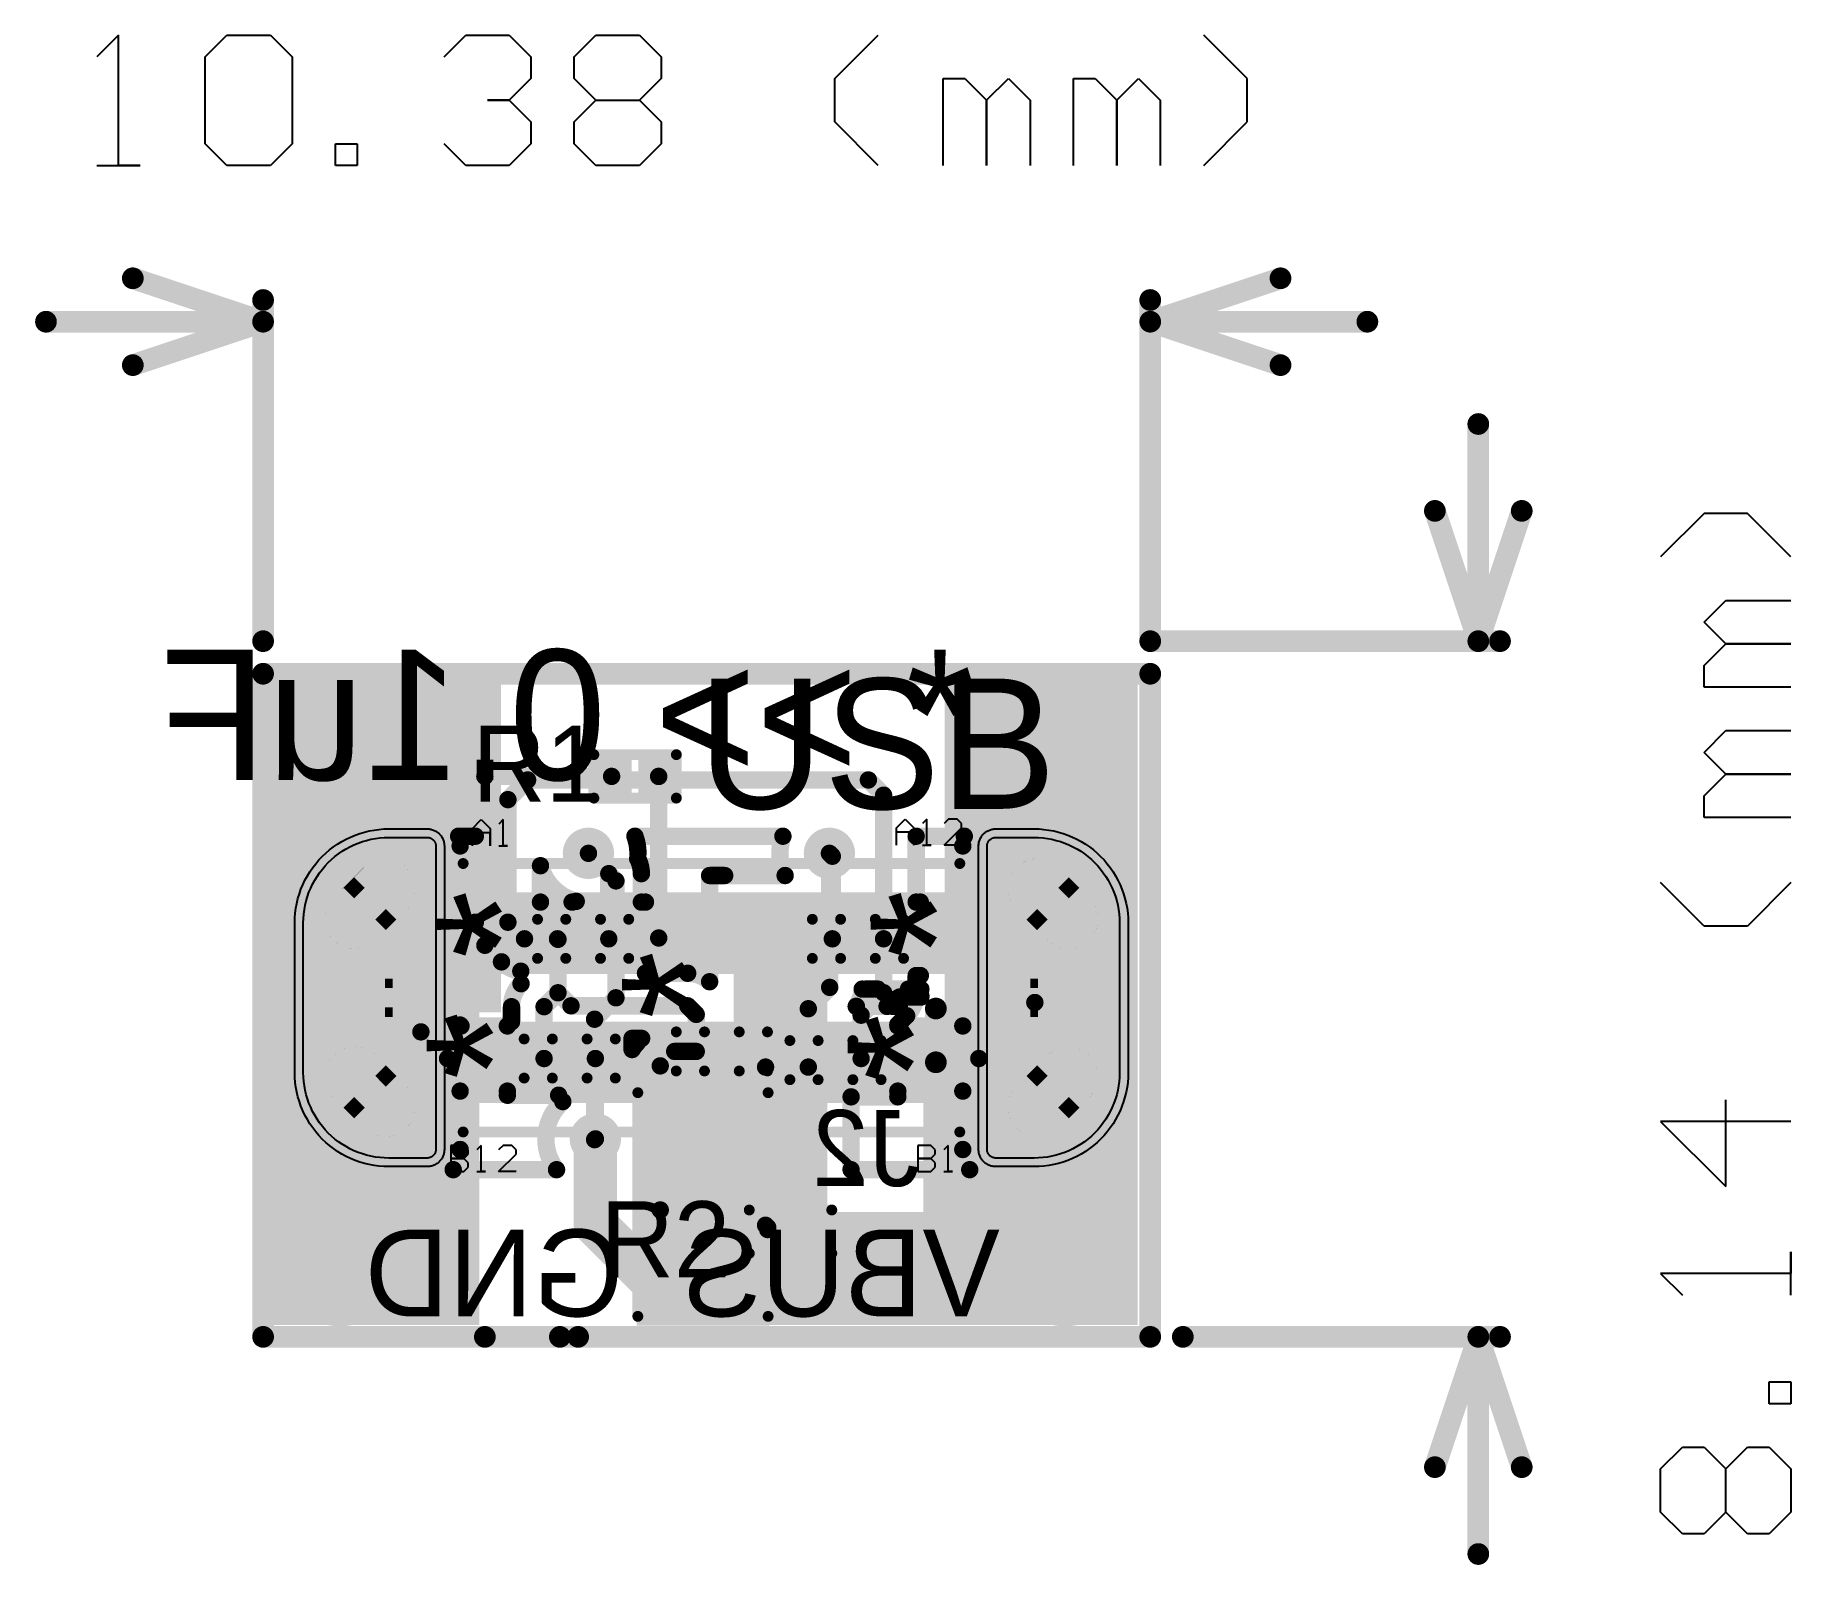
# Model space of a CAD drawing. Header units: millimetres. Extents: x 6.48 to 7.289, y 0.909 to 1.613.
import ezdxf

# ---------------------------------------------------------------- set-up
doc = ezdxf.new("R2010")
doc.units = ezdxf.units.MM
doc.header["$MEASUREMENT"] = 0
for name, color, linetype in [('BottomLayer', 5, 'Continuous'), ('BottomOverlay', 54, 'Continuous'), ('BottomPaste', 16, 'Continuous'), ('BottomSolder', 6, 'Continuous'), ('Mechanical1', 6, 'Continuous'), ('Mechanical13', 56, 'Continuous'), ('Mechanical2', 216, 'Continuous'), ('MultiLayer', 9, 'Continuous'), ('PadHoleLayer', 156, 'Continuous'), ('TopLayer', 1, 'Continuous'), ('TopOverlay', 2, 'Continuous'), ('TopPaste', 8, 'Continuous'), ('TopSolder', 216, 'Continuous'), ('ViaHoleLayer', 16, 'Continuous')]:
    doc.layers.add(name, color=color, linetype=linetype)

msp = doc.modelspace()

# ---------------------------------------------------------------- texts
at = {"layer": 'BottomOverlay', "text_generation_flag": 2}
for s, height, p in [('* >> 0.1uF', 0.06, (6.91276, 1.27)), ('GND', 0.04, (6.75118, 1.023)), ('VBUS', 0.04, (6.92467, 1.023))]:
    msp.add_text(s, height=height, rotation=360, dxfattribs=at).set_placement(p)
at = {"layer": 'BottomOverlay'}
for p in [(6.72472, 1.18785), (6.92516, 1.188), (6.81067, 1.16), (6.72071, 1.132), (6.91453, 1.131)]:
    msp.add_text('*', height=0.06, rotation=90, dxfattribs=at).set_placement(p)
at = {"layer": 'BottomOverlay', "text_generation_flag": 2}
msp.add_text('J2', height=0.035, dxfattribs=at).set_placement((6.88767, 1.083))
at = {"layer": 'TopOverlay'}
msp.add_text('USB', height=0.06, rotation=360, dxfattribs=at).set_placement((6.78559, 1.2567))
for s, p in [('R1', (6.68167, 1.26)), ('R2', (6.74067, 1.041))]:
    msp.add_text(s, height=0.035, dxfattribs=at).set_placement(p)

# ---------------------------------------------------------------- blocks, each defined once
blk = doc.blocks.new('CX80B1_24P_1')
at = {"layer": 'BottomLayer'}
for p, q in [((-0.15881, 0.07248), (-0.15681, 0.07296)), ((-0.15681, 0.07296), (-0.15478, 0.07333)), ((-0.15478, 0.07333), (-0.15274, 0.0736)), ((-0.15274, 0.0736), (-0.15068, 0.07376)), ((-0.15068, 0.07376), (-0.14862, 0.07382)), ((-0.14862, 0.07382), (-0.13091, 0.07382)), ((-0.13091, 0.07382), (-0.1307, 0.07381)), ((-0.1307, 0.07381), (-0.13049, 0.0738)), ((-0.13049, 0.0738), (-0.13029, 0.07377)), ((-0.13029, 0.07377), (-0.13009, 0.07373)), ((-0.13009, 0.07373), (-0.12989, 0.07368)), ((-0.12989, 0.07368), (-0.12969, 0.07363)), ((-0.12969, 0.07363), (-0.12949, 0.07356)), ((-0.12949, 0.07356), (-0.1293, 0.07348)), ((-0.1293, 0.07348), (-0.12912, 0.07339)), ((-0.12912, 0.07339), (-0.12894, 0.07329)), ((-0.12894, 0.07329), (-0.12876, 0.07318)), ((-0.12876, 0.07318), (-0.12859, 0.07307)), ((-0.12859, 0.07307), (-0.12843, 0.07294)), ((-0.12843, 0.07294), (-0.12827, 0.07281)), ((-0.12827, 0.07281), (-0.12812, 0.07267)), ((0.12812, 0.07267), (0.12827, 0.07281)), ((0.12827, 0.07281), (0.12843, 0.07294)), ((0.12843, 0.07294), (0.12859, 0.07307)), ((0.12859, 0.07307), (0.12876, 0.07318)), ((0.12876, 0.07318), (0.12894, 0.07329)), ((0.12894, 0.07329), (0.12912, 0.07339)), ((0.12912, 0.07339), (0.1293, 0.07348)), ((0.1293, 0.07348), (0.12949, 0.07356)), ((0.12949, 0.07356), (0.12969, 0.07363)), ((0.12969, 0.07363), (0.12989, 0.07368)), ((0.12989, 0.07368), (0.13009, 0.07373)), ((0.13009, 0.07373), (0.13029, 0.07377)), ((0.13029, 0.07377), (0.13049, 0.0738)), ((0.13049, 0.0738), (0.1307, 0.07381)), ((0.1307, 0.07381), (0.13091, 0.07382)), ((0.13091, 0.07382), (0.14862, 0.07382)), ((0.14862, 0.07382), (0.15068, 0.07376)), ((0.15068, 0.07376), (0.15274, 0.0736)), ((0.15274, 0.0736), (0.15478, 0.07333)), ((0.15478, 0.07333), (0.15681, 0.07296)), ((0.15681, 0.07296), (0.15881, 0.07248)), ((-0.17497, 0.06371), (-0.1734, 0.06505)), ((-0.1734, 0.06505), (-0.17176, 0.0663)), ((-0.17176, 0.0663), (-0.17006, 0.06747)), ((-0.17006, 0.06747), (-0.16831, 0.06854)), ((-0.16831, 0.06854), (-0.1665, 0.06953)), ((-0.1665, 0.06953), (-0.16464, 0.07042)), ((-0.16464, 0.07042), (-0.16273, 0.0712)), ((-0.16273, 0.0712), (-0.16079, 0.07189)), ((-0.16079, 0.07189), (-0.15881, 0.07248)), ((-0.12812, 0.07267), (-0.12798, 0.07252)), ((-0.12798, 0.07252), (-0.12785, 0.07236)), ((-0.12785, 0.07236), (-0.12772, 0.0722)), ((-0.12772, 0.0722), (-0.1276, 0.07203)), ((-0.1276, 0.07203), (-0.1275, 0.07185)), ((-0.1275, 0.07185), (-0.1274, 0.07167)), ((-0.1274, 0.07167), (-0.12731, 0.07148)), ((-0.12731, 0.07148), (-0.12723, 0.07129)), ((-0.12723, 0.07129), (-0.12716, 0.0711)), ((-0.12716, 0.0711), (-0.1271, 0.0709)), ((-0.1271, 0.0709), (-0.12705, 0.0707)), ((-0.12705, 0.0707), (-0.12702, 0.0705)), ((-0.12702, 0.0705), (-0.12699, 0.07029)), ((-0.12699, 0.07029), (-0.12697, 0.07009)), ((-0.12697, 0.07009), (-0.12697, 0.06988)), ((-0.12697, 0.06988), (-0.12697, -0.06988)), ((0.12697, 0.07009), (0.12699, 0.07029)), ((0.12697, 0.06988), (0.12697, 0.07009)), ((0.12697, -0.06988), (0.12697, 0.06988)), ((0.12699, 0.07029), (0.12702, 0.0705)), ((0.12702, 0.0705), (0.12705, 0.0707)), ((0.12705, 0.0707), (0.1271, 0.0709)), ((0.1271, 0.0709), (0.12716, 0.0711)), ((0.12716, 0.0711), (0.12723, 0.07129)), ((0.12723, 0.07129), (0.12731, 0.07148)), ((0.12731, 0.07148), (0.1274, 0.07167)), ((0.1274, 0.07167), (0.1275, 0.07185)), ((0.1275, 0.07185), (0.1276, 0.07203)), ((0.1276, 0.07203), (0.12772, 0.0722)), ((0.12772, 0.0722), (0.12785, 0.07236)), ((0.12785, 0.07236), (0.12798, 0.07252)), ((0.12798, 0.07252), (0.12812, 0.07267)), ((0.15881, 0.07248), (0.16079, 0.07189)), ((0.16079, 0.07189), (0.16273, 0.0712)), ((0.16273, 0.0712), (0.16464, 0.07042)), ((0.16464, 0.07042), (0.1665, 0.06953)), ((0.1665, 0.06953), (0.16831, 0.06854)), ((0.16831, 0.06854), (0.17006, 0.06747)), ((0.17006, 0.06747), (0.17176, 0.0663)), ((0.17176, 0.0663), (0.1734, 0.06505)), ((0.1734, 0.06505), (0.17497, 0.06371)), ((-0.18164, 0.05589), (-0.18047, 0.05759)), ((-0.18047, 0.05759), (-0.17922, 0.05923)), ((-0.17922, 0.05923), (-0.17788, 0.06079)), ((-0.17788, 0.06079), (-0.17646, 0.06229)), ((-0.17646, 0.06229), (-0.17497, 0.06371)), ((0.17497, 0.06371), (0.17646, 0.06229)), ((0.17646, 0.06229), (0.17788, 0.06079)), ((0.17788, 0.06079), (0.17922, 0.05923)), ((0.17922, 0.05923), (0.18047, 0.05759)), ((0.18047, 0.05759), (0.18164, 0.05589)), ((-0.18607, 0.04661), (-0.18538, 0.04856)), ((-0.18538, 0.04856), (-0.18459, 0.05046)), ((-0.18459, 0.05046), (-0.1837, 0.05232)), ((-0.1837, 0.05232), (-0.18272, 0.05413)), ((-0.18272, 0.05413), (-0.18164, 0.05589)), ((0.18164, 0.05589), (0.18272, 0.05413)), ((0.18272, 0.05413), (0.1837, 0.05232)), ((0.1837, 0.05232), (0.18459, 0.05046)), ((0.18459, 0.05046), (0.18538, 0.04856)), ((0.18538, 0.04856), (0.18607, 0.04661)), ((-0.18778, 0.03856), (-0.18751, 0.04061)), ((-0.18751, 0.04061), (-0.18713, 0.04263)), ((-0.18713, 0.04263), (-0.18665, 0.04464)), ((-0.18665, 0.04464), (-0.18607, 0.04661)), ((0.18607, 0.04661), (0.18665, 0.04464)), ((0.18665, 0.04464), (0.18713, 0.04263)), ((0.18713, 0.04263), (0.18751, 0.04061)), ((0.18751, 0.04061), (0.18778, 0.03856)), ((-0.18799, 0.03445), (-0.18794, 0.03651)), ((-0.18799, -0.03445), (-0.18799, 0.03445)), ((-0.18794, 0.03651), (-0.18778, 0.03856)), ((0.18778, 0.03856), (0.18794, 0.03651)), ((0.18794, 0.03651), (0.18799, 0.03445)), ((0.18799, 0.03445), (0.18799, -0.03445)), ((-0.18794, -0.03651), (-0.18799, -0.03445)), ((-0.18778, -0.03856), (-0.18794, -0.03651)), ((-0.18751, -0.04061), (-0.18778, -0.03856)), ((0.18778, -0.03856), (0.18751, -0.04061)), ((0.18794, -0.03651), (0.18778, -0.03856)), ((0.18799, -0.03445), (0.18794, -0.03651)), ((-0.18713, -0.04263), (-0.18751, -0.04061)), ((-0.18665, -0.04464), (-0.18713, -0.04263)), ((-0.18607, -0.04661), (-0.18665, -0.04464)), ((-0.18538, -0.04856), (-0.18607, -0.04661)), ((0.18607, -0.04661), (0.18538, -0.04856)), ((0.18665, -0.04464), (0.18607, -0.04661)), ((0.18713, -0.04263), (0.18665, -0.04464)), ((0.18751, -0.04061), (0.18713, -0.04263)), ((-0.18459, -0.05046), (-0.18538, -0.04856)), ((-0.1837, -0.05232), (-0.18459, -0.05046)), ((-0.18272, -0.05413), (-0.1837, -0.05232)), ((-0.18164, -0.05589), (-0.18272, -0.05413)), ((-0.18047, -0.05759), (-0.18164, -0.05589)), ((0.18164, -0.05589), (0.18047, -0.05759)), ((0.18272, -0.05413), (0.18164, -0.05589)), ((0.1837, -0.05232), (0.18272, -0.05413)), ((0.18459, -0.05046), (0.1837, -0.05232)), ((0.18538, -0.04856), (0.18459, -0.05046)), ((-0.17922, -0.05923), (-0.18047, -0.05759)), ((-0.17788, -0.06079), (-0.17922, -0.05923)), ((-0.17646, -0.06229), (-0.17788, -0.06079)), ((-0.17497, -0.06371), (-0.17646, -0.06229)), ((-0.1734, -0.06505), (-0.17497, -0.06371)), ((0.17497, -0.06371), (0.1734, -0.06505)), ((0.17646, -0.06229), (0.17497, -0.06371)), ((0.17788, -0.06079), (0.17646, -0.06229)), ((0.17922, -0.05923), (0.17788, -0.06079)), ((0.18047, -0.05759), (0.17922, -0.05923)), ((-0.17176, -0.0663), (-0.1734, -0.06505)), ((-0.17006, -0.06747), (-0.17176, -0.0663)), ((-0.16831, -0.06854), (-0.17006, -0.06747)), ((-0.1665, -0.06953), (-0.16831, -0.06854)), ((-0.16464, -0.07042), (-0.1665, -0.06953)), ((-0.16273, -0.0712), (-0.16464, -0.07042)), ((-0.16079, -0.07189), (-0.16273, -0.0712)), ((-0.15881, -0.07248), (-0.16079, -0.07189)), ((-0.15681, -0.07296), (-0.15881, -0.07248)), ((-0.12812, -0.07267), (-0.12827, -0.07281)), ((-0.12798, -0.07252), (-0.12812, -0.07267)), ((-0.12785, -0.07236), (-0.12798, -0.07252)), ((-0.12772, -0.0722), (-0.12785, -0.07236)), ((-0.1276, -0.07203), (-0.12772, -0.0722)), ((-0.1275, -0.07185), (-0.1276, -0.07203)), ((-0.1274, -0.07167), (-0.1275, -0.07185)), ((-0.12731, -0.07148), (-0.1274, -0.07167)), ((-0.12723, -0.07129), (-0.12731, -0.07148)), ((-0.12716, -0.0711), (-0.12723, -0.07129)), ((-0.1271, -0.0709), (-0.12716, -0.0711)), ((-0.12705, -0.0707), (-0.1271, -0.0709)), ((-0.12702, -0.0705), (-0.12705, -0.0707)), ((-0.12699, -0.07029), (-0.12702, -0.0705)), ((-0.12697, -0.07009), (-0.12699, -0.07029)), ((-0.12697, -0.06988), (-0.12697, -0.07009)), ((0.12697, -0.07009), (0.12697, -0.06988)), ((0.12699, -0.07029), (0.12697, -0.07009)), ((0.12702, -0.0705), (0.12699, -0.07029)), ((0.12705, -0.0707), (0.12702, -0.0705)), ((0.1271, -0.0709), (0.12705, -0.0707)), ((0.12716, -0.0711), (0.1271, -0.0709)), ((0.12723, -0.07129), (0.12716, -0.0711)), ((0.12731, -0.07148), (0.12723, -0.07129)), ((0.1274, -0.07167), (0.12731, -0.07148)), ((0.1275, -0.07185), (0.1274, -0.07167)), ((0.1276, -0.07203), (0.1275, -0.07185)), ((0.12772, -0.0722), (0.1276, -0.07203)), ((0.12785, -0.07236), (0.12772, -0.0722)), ((0.12798, -0.07252), (0.12785, -0.07236)), ((0.12812, -0.07267), (0.12798, -0.07252)), ((0.12827, -0.07281), (0.12812, -0.07267)), ((0.15881, -0.07248), (0.15681, -0.07296)), ((0.16079, -0.07189), (0.15881, -0.07248)), ((0.16273, -0.0712), (0.16079, -0.07189)), ((0.16464, -0.07042), (0.16273, -0.0712)), ((0.1665, -0.06953), (0.16464, -0.07042)), ((0.16831, -0.06854), (0.1665, -0.06953)), ((0.17006, -0.06747), (0.16831, -0.06854)), ((0.17176, -0.0663), (0.17006, -0.06747)), ((0.1734, -0.06505), (0.17176, -0.0663)), ((-0.15478, -0.07333), (-0.15681, -0.07296)), ((-0.15274, -0.0736), (-0.15478, -0.07333)), ((-0.15068, -0.07376), (-0.15274, -0.0736)), ((-0.14862, -0.07382), (-0.15068, -0.07376)), ((-0.13091, -0.07382), (-0.14862, -0.07382)), ((-0.1307, -0.07381), (-0.13091, -0.07382)), ((-0.13049, -0.0738), (-0.1307, -0.07381)), ((-0.13029, -0.07377), (-0.13049, -0.0738)), ((-0.13009, -0.07373), (-0.13029, -0.07377)), ((-0.12989, -0.07368), (-0.13009, -0.07373)), ((-0.12969, -0.07363), (-0.12989, -0.07368)), ((-0.12949, -0.07356), (-0.12969, -0.07363)), ((-0.1293, -0.07348), (-0.12949, -0.07356)), ((-0.12912, -0.07339), (-0.1293, -0.07348)), ((-0.12894, -0.07329), (-0.12912, -0.07339)), ((-0.12876, -0.07318), (-0.12894, -0.07329)), ((-0.12859, -0.07307), (-0.12876, -0.07318)), ((-0.12843, -0.07294), (-0.12859, -0.07307)), ((-0.12827, -0.07281), (-0.12843, -0.07294)), ((0.12843, -0.07294), (0.12827, -0.07281)), ((0.12859, -0.07307), (0.12843, -0.07294)), ((0.12876, -0.07318), (0.12859, -0.07307)), ((0.12894, -0.07329), (0.12876, -0.07318)), ((0.12912, -0.07339), (0.12894, -0.07329)), ((0.1293, -0.07348), (0.12912, -0.07339)), ((0.12949, -0.07356), (0.1293, -0.07348)), ((0.12969, -0.07363), (0.12949, -0.07356)), ((0.12989, -0.07368), (0.12969, -0.07363)), ((0.13009, -0.07373), (0.12989, -0.07368)), ((0.13029, -0.07377), (0.13009, -0.07373)), ((0.13049, -0.0738), (0.13029, -0.07377)), ((0.1307, -0.07381), (0.13049, -0.0738)), ((0.13091, -0.07382), (0.1307, -0.07381)), ((0.14862, -0.07382), (0.13091, -0.07382)), ((0.15068, -0.07376), (0.14862, -0.07382)), ((0.15274, -0.0736), (0.15068, -0.07376)), ((0.15478, -0.07333), (0.15274, -0.0736)), ((0.15681, -0.07296), (0.15478, -0.07333))]:
    blk.add_line(p, q, dxfattribs=at)
for points, const_width in [([(-0.15032, 0.05027), (-0.16424, 0.03635)], 0.0315), ([(0.15032, 0.05027), (0.16424, 0.03635)], 0.0315), ([(-0.14468, 0), (-0.15256, 0)], 0.02362), ([(0.14469, 0), (0.15256, 0)], 0.02362), ([(-0.15032, -0.05027), (-0.16424, -0.03635)], 0.0315), ([(0.15032, -0.05027), (0.16424, -0.03635)], 0.0315)]:
    blk.add_lwpolyline(points, dxfattribs=dict(at, const_width=const_width))
for points, const_width in [([(-0.1582, 0.05027, 1), (-0.14245, 0.05027, 1)], 0.01575), ([(0.14245, 0.05027, 1), (0.1582, 0.05027, 1)], 0.01575), ([(-0.17212, 0.03635, 1), (-0.15637, 0.03635, 1)], 0.01575), ([(0.15637, 0.03635, 1), (0.17212, 0.03635, 1)], 0.01575), ([(-0.15846, 0, 1), (-0.14665, 0, 1)], 0.01181), ([(-0.15059, 0, 1), (-0.13878, 0, 1)], 0.01181), ([(0.13878, 0, 1), (0.15059, 0, 1)], 0.01181), ([(0.14665, 0, 1), (0.15846, 0, 1)], 0.01181), ([(-0.17212, -0.03635, 1), (-0.15637, -0.03635, 1)], 0.01575), ([(0.15637, -0.03635, 1), (0.17212, -0.03635, 1)], 0.01575), ([(-0.1582, -0.05027, 1), (-0.14245, -0.05027, 1)], 0.01575), ([(0.14245, -0.05027, 1), (0.1582, -0.05027, 1)], 0.01575)]:
    blk.add_lwpolyline(points, format="xyb", close=True, dxfattribs=dict(at, const_width=const_width))
at = {"layer": 'BottomSolder'}
for p, q in [((-0.17028, 0.07195), (-0.16828, 0.07304)), ((-0.16828, 0.07304), (-0.16624, 0.07401)), ((-0.16624, 0.07401), (-0.16414, 0.07488)), ((-0.16414, 0.07488), (-0.162, 0.07564)), ((-0.162, 0.07564), (-0.15983, 0.07628)), ((-0.15983, 0.07628), (-0.15763, 0.07681)), ((-0.15763, 0.07681), (-0.1554, 0.07722)), ((-0.1554, 0.07722), (-0.15315, 0.07752)), ((-0.15315, 0.07752), (-0.15089, 0.0777)), ((-0.15089, 0.0777), (-0.14862, 0.07776)), ((-0.14862, 0.07776), (-0.13091, 0.07776)), ((-0.13091, 0.07776), (-0.13049, 0.07775)), ((-0.13049, 0.07775), (-0.13008, 0.07771)), ((-0.13008, 0.07771), (-0.12967, 0.07766)), ((-0.12967, 0.07766), (-0.12927, 0.07758)), ((-0.12927, 0.07758), (-0.12887, 0.07749)), ((-0.12887, 0.07749), (-0.12847, 0.07737)), ((-0.12847, 0.07737), (-0.12808, 0.07723)), ((-0.12808, 0.07723), (-0.1277, 0.07708)), ((-0.1277, 0.07708), (-0.12733, 0.0769)), ((-0.12733, 0.0769), (-0.12697, 0.0767)), ((-0.12697, 0.0767), (-0.12662, 0.07649)), ((-0.12662, 0.07649), (-0.12628, 0.07625)), ((-0.12628, 0.07625), (-0.12595, 0.076)), ((-0.12595, 0.076), (-0.12564, 0.07573)), ((-0.12564, 0.07573), (-0.12534, 0.07545)), ((-0.12534, 0.07545), (-0.12505, 0.07515)), ((-0.12505, 0.07515), (-0.12479, 0.07484)), ((-0.12479, 0.07484), (-0.12454, 0.07451)), ((-0.12454, 0.07451), (-0.1243, 0.07417)), ((-0.1243, 0.07417), (-0.12409, 0.07382)), ((-0.12409, 0.07382), (-0.12389, 0.07346)), ((-0.12389, 0.07346), (-0.12371, 0.07308)), ((-0.12371, 0.07308), (-0.12355, 0.0727)), ((0.12355, 0.0727), (0.12371, 0.07308)), ((0.12371, 0.07308), (0.12389, 0.07346)), ((0.12389, 0.07346), (0.12409, 0.07382)), ((0.12409, 0.07382), (0.1243, 0.07417)), ((0.1243, 0.07417), (0.12454, 0.07451)), ((0.12454, 0.07451), (0.12479, 0.07484)), ((0.12479, 0.07484), (0.12505, 0.07515)), ((0.12505, 0.07515), (0.12534, 0.07545)), ((0.12534, 0.07545), (0.12564, 0.07573)), ((0.12564, 0.07573), (0.12595, 0.076)), ((0.12595, 0.076), (0.12628, 0.07625)), ((0.12628, 0.07625), (0.12662, 0.07649)), ((0.12662, 0.07649), (0.12697, 0.0767)), ((0.12697, 0.0767), (0.12733, 0.0769)), ((0.12733, 0.0769), (0.1277, 0.07708)), ((0.1277, 0.07708), (0.12808, 0.07723)), ((0.12808, 0.07723), (0.12847, 0.07737)), ((0.12847, 0.07737), (0.12887, 0.07749)), ((0.12887, 0.07749), (0.12927, 0.07758)), ((0.12927, 0.07758), (0.12967, 0.07766)), ((0.12967, 0.07766), (0.13008, 0.07771)), ((0.13008, 0.07771), (0.13049, 0.07775)), ((0.13049, 0.07775), (0.13091, 0.07776)), ((0.13091, 0.07776), (0.14862, 0.07776)), ((0.14862, 0.07776), (0.15089, 0.0777)), ((0.15089, 0.0777), (0.15315, 0.07752)), ((0.15315, 0.07752), (0.1554, 0.07722)), ((0.1554, 0.07722), (0.15763, 0.07681)), ((0.15763, 0.07681), (0.15983, 0.07628)), ((0.15983, 0.07628), (0.162, 0.07564)), ((0.162, 0.07564), (0.16414, 0.07488)), ((0.16414, 0.07488), (0.16624, 0.07401)), ((0.16624, 0.07401), (0.16828, 0.07304)), ((0.16828, 0.07304), (0.17028, 0.07195)), ((-0.18081, 0.06343), (-0.17924, 0.06507)), ((-0.17924, 0.06507), (-0.1776, 0.06663)), ((-0.1776, 0.06663), (-0.17588, 0.0681)), ((-0.17588, 0.0681), (-0.17408, 0.06949)), ((-0.17408, 0.06949), (-0.17221, 0.07077)), ((-0.17221, 0.07077), (-0.17028, 0.07195)), ((-0.12355, 0.0727), (-0.12342, 0.07232)), ((-0.12342, 0.07232), (-0.1233, 0.07192)), ((-0.1233, 0.07192), (-0.1232, 0.07152)), ((-0.1232, 0.07152), (-0.12313, 0.07111)), ((-0.12313, 0.07111), (-0.12307, 0.07071)), ((-0.12307, 0.07071), (-0.12304, 0.07029)), ((-0.12304, 0.07029), (-0.12303, 0.06988)), ((-0.12303, 0.06988), (-0.12303, -0.06988)), ((0.12303, 0.06988), (0.12304, 0.07029)), ((0.12303, -0.06988), (0.12303, 0.06988)), ((0.12304, 0.07029), (0.12307, 0.07071)), ((0.12307, 0.07071), (0.12313, 0.07111)), ((0.12313, 0.07111), (0.1232, 0.07152)), ((0.1232, 0.07152), (0.1233, 0.07192)), ((0.1233, 0.07192), (0.12342, 0.07232)), ((0.12342, 0.07232), (0.12355, 0.0727)), ((0.17028, 0.07195), (0.17221, 0.07077)), ((0.17221, 0.07077), (0.17408, 0.06949)), ((0.17408, 0.06949), (0.17588, 0.0681)), ((0.17588, 0.0681), (0.1776, 0.06663)), ((0.1776, 0.06663), (0.17924, 0.06507)), ((0.17924, 0.06507), (0.18081, 0.06343)), ((-0.18613, 0.0561), (-0.18494, 0.05804)), ((-0.18494, 0.05804), (-0.18366, 0.0599)), ((-0.18366, 0.0599), (-0.18228, 0.0617)), ((-0.18228, 0.0617), (-0.18081, 0.06343)), ((0.18081, 0.06343), (0.18228, 0.0617)), ((0.18228, 0.0617), (0.18366, 0.0599)), ((0.18366, 0.0599), (0.18494, 0.05804)), ((0.18494, 0.05804), (0.18613, 0.0561)), ((-0.18981, 0.04783), (-0.18905, 0.04997)), ((-0.18905, 0.04997), (-0.18818, 0.05206)), ((-0.18818, 0.05206), (-0.18721, 0.05411)), ((-0.18721, 0.05411), (-0.18613, 0.0561)), ((0.18613, 0.0561), (0.18721, 0.05411)), ((0.18721, 0.05411), (0.18819, 0.05206)), ((0.18819, 0.05206), (0.18905, 0.04997)), ((0.18905, 0.04997), (0.18981, 0.04783)), ((-0.19169, 0.03898), (-0.1914, 0.04122)), ((-0.1914, 0.04122), (-0.19098, 0.04345)), ((-0.19098, 0.04345), (-0.19045, 0.04566)), ((-0.19045, 0.04566), (-0.18981, 0.04783)), ((0.18981, 0.04783), (0.19045, 0.04566)), ((0.19045, 0.04566), (0.19098, 0.04345)), ((0.19098, 0.04345), (0.1914, 0.04122)), ((0.1914, 0.04122), (0.19169, 0.03898)), ((-0.19193, 0.03445), (-0.19187, 0.03672)), ((-0.19193, -0.03445), (-0.19193, 0.03445)), ((-0.19187, 0.03672), (-0.19169, 0.03898)), ((0.19169, 0.03898), (0.19187, 0.03672)), ((0.19187, 0.03672), (0.19193, 0.03445)), ((0.19193, 0.03445), (0.19193, -0.03445)), ((-0.19187, -0.03672), (-0.19193, -0.03445)), ((-0.19169, -0.03898), (-0.19187, -0.03672)), ((-0.1914, -0.04122), (-0.19169, -0.03898)), ((0.19169, -0.03898), (0.1914, -0.04122)), ((0.19187, -0.03672), (0.19169, -0.03898)), ((0.19193, -0.03445), (0.19187, -0.03672)), ((-0.19098, -0.04345), (-0.1914, -0.04122)), ((-0.19045, -0.04566), (-0.19098, -0.04345)), ((-0.18981, -0.04783), (-0.19045, -0.04566)), ((-0.18905, -0.04997), (-0.18981, -0.04783)), ((0.18981, -0.04783), (0.18905, -0.04997)), ((0.19045, -0.04566), (0.18981, -0.04783)), ((0.19098, -0.04345), (0.19045, -0.04566)), ((0.1914, -0.04122), (0.19098, -0.04345)), ((-0.18818, -0.05206), (-0.18905, -0.04997)), ((-0.18721, -0.05411), (-0.18818, -0.05206)), ((-0.18613, -0.0561), (-0.18721, -0.05411)), ((-0.18494, -0.05804), (-0.18613, -0.0561)), ((0.18613, -0.0561), (0.18494, -0.05804)), ((0.18721, -0.05411), (0.18613, -0.0561)), ((0.18819, -0.05206), (0.18721, -0.05411)), ((0.18905, -0.04997), (0.18819, -0.05206)), ((-0.18366, -0.0599), (-0.18494, -0.05804)), ((-0.18228, -0.0617), (-0.18366, -0.0599)), ((-0.18081, -0.06343), (-0.18228, -0.0617)), ((-0.17924, -0.06507), (-0.18081, -0.06343)), ((0.18081, -0.06343), (0.17924, -0.06507)), ((0.18228, -0.0617), (0.18081, -0.06343)), ((0.18366, -0.0599), (0.18228, -0.0617)), ((0.18494, -0.05804), (0.18366, -0.0599)), ((-0.1776, -0.06663), (-0.17924, -0.06507)), ((-0.17588, -0.0681), (-0.1776, -0.06663)), ((-0.17408, -0.06948), (-0.17588, -0.0681)), ((-0.17221, -0.07077), (-0.17408, -0.06948)), ((-0.17028, -0.07195), (-0.17221, -0.07077)), ((-0.16828, -0.07304), (-0.17028, -0.07195)), ((-0.12355, -0.0727), (-0.12371, -0.07308)), ((-0.12342, -0.07232), (-0.12355, -0.0727)), ((-0.1233, -0.07192), (-0.12342, -0.07232)), ((-0.1232, -0.07152), (-0.1233, -0.07192)), ((-0.12313, -0.07111), (-0.1232, -0.07152)), ((-0.12307, -0.0707), (-0.12313, -0.07111)), ((-0.12304, -0.07029), (-0.12307, -0.0707)), ((-0.12303, -0.06988), (-0.12304, -0.07029)), ((0.12304, -0.07029), (0.12303, -0.06988)), ((0.12307, -0.0707), (0.12304, -0.07029)), ((0.12313, -0.07111), (0.12307, -0.0707)), ((0.1232, -0.07152), (0.12313, -0.07111)), ((0.1233, -0.07192), (0.1232, -0.07152)), ((0.12342, -0.07232), (0.1233, -0.07192)), ((0.12355, -0.0727), (0.12342, -0.07232)), ((0.12371, -0.07308), (0.12355, -0.0727)), ((0.17028, -0.07195), (0.16828, -0.07304)), ((0.17221, -0.07077), (0.17028, -0.07195)), ((0.17408, -0.06948), (0.17221, -0.07077)), ((0.17588, -0.0681), (0.17408, -0.06948)), ((0.1776, -0.06663), (0.17588, -0.0681)), ((0.17924, -0.06507), (0.1776, -0.06663)), ((-0.16624, -0.07401), (-0.16828, -0.07304)), ((-0.16414, -0.07488), (-0.16624, -0.07401)), ((-0.162, -0.07564), (-0.16414, -0.07488)), ((-0.15983, -0.07628), (-0.162, -0.07564)), ((-0.15763, -0.07681), (-0.15983, -0.07628)), ((-0.1554, -0.07722), (-0.15763, -0.07681)), ((-0.15315, -0.07752), (-0.1554, -0.07722)), ((-0.15089, -0.0777), (-0.15315, -0.07752)), ((-0.14862, -0.07776), (-0.15089, -0.0777)), ((-0.13091, -0.07776), (-0.14862, -0.07776)), ((-0.13049, -0.07774), (-0.13091, -0.07776)), ((-0.13008, -0.07771), (-0.13049, -0.07774)), ((-0.12967, -0.07766), (-0.13008, -0.07771)), ((-0.12927, -0.07758), (-0.12967, -0.07766)), ((-0.12887, -0.07749), (-0.12927, -0.07758)), ((-0.12847, -0.07737), (-0.12887, -0.07749)), ((-0.12808, -0.07723), (-0.12847, -0.07737)), ((-0.1277, -0.07708), (-0.12808, -0.07723)), ((-0.12733, -0.0769), (-0.1277, -0.07708)), ((-0.12697, -0.0767), (-0.12733, -0.0769)), ((-0.12662, -0.07649), (-0.12697, -0.0767)), ((-0.12628, -0.07625), (-0.12662, -0.07649)), ((-0.12595, -0.076), (-0.12628, -0.07625)), ((-0.12564, -0.07573), (-0.12595, -0.076)), ((-0.12534, -0.07545), (-0.12564, -0.07573)), ((-0.12505, -0.07515), (-0.12534, -0.07545)), ((-0.12479, -0.07484), (-0.12505, -0.07515)), ((-0.12454, -0.07451), (-0.12479, -0.07484)), ((-0.1243, -0.07417), (-0.12454, -0.07451)), ((-0.12409, -0.07382), (-0.1243, -0.07417)), ((-0.12389, -0.07346), (-0.12409, -0.07382)), ((-0.12371, -0.07308), (-0.12389, -0.07346)), ((0.12389, -0.07346), (0.12371, -0.07308)), ((0.12409, -0.07382), (0.12389, -0.07346)), ((0.1243, -0.07417), (0.12409, -0.07382)), ((0.12454, -0.07451), (0.1243, -0.07417)), ((0.12479, -0.07484), (0.12454, -0.07451)), ((0.12505, -0.07515), (0.12479, -0.07484)), ((0.12534, -0.07545), (0.12505, -0.07515)), ((0.12564, -0.07573), (0.12534, -0.07545)), ((0.12595, -0.076), (0.12564, -0.07573)), ((0.12628, -0.07625), (0.12595, -0.076)), ((0.12662, -0.07649), (0.12628, -0.07625)), ((0.12697, -0.0767), (0.12662, -0.07649)), ((0.12733, -0.0769), (0.12697, -0.0767)), ((0.1277, -0.07708), (0.12733, -0.0769)), ((0.12808, -0.07723), (0.1277, -0.07708)), ((0.12847, -0.07737), (0.12808, -0.07723)), ((0.12887, -0.07749), (0.12847, -0.07737)), ((0.12927, -0.07758), (0.12887, -0.07749)), ((0.12967, -0.07766), (0.12927, -0.07758)), ((0.13008, -0.07771), (0.12967, -0.07766)), ((0.13049, -0.07774), (0.13008, -0.07771)), ((0.13091, -0.07776), (0.13049, -0.07774)), ((0.14862, -0.07776), (0.13091, -0.07776)), ((0.15089, -0.0777), (0.14862, -0.07776)), ((0.15315, -0.07752), (0.15089, -0.0777)), ((0.1554, -0.07722), (0.15315, -0.07752)), ((0.15763, -0.07681), (0.1554, -0.07722)), ((0.15983, -0.07628), (0.15763, -0.07681)), ((0.162, -0.07564), (0.15983, -0.07628)), ((0.16414, -0.07488), (0.162, -0.07564)), ((0.16624, -0.07401), (0.16414, -0.07488)), ((0.16828, -0.07304), (0.16624, -0.07401))]:
    blk.add_line(p, q, dxfattribs=at)
for points, const_width in [([(-0.15032, 0.05027), (-0.16424, 0.03635)], 0.0395), ([(0.15032, 0.05027), (0.16424, 0.03635)], 0.0395), ([(-0.14468, 0), (-0.15256, 0)], 0.03162), ([(0.14469, 0), (0.15256, 0)], 0.03162), ([(-0.15032, -0.05027), (-0.16424, -0.03635)], 0.0395), ([(0.15032, -0.05027), (0.16424, -0.03635)], 0.0395)]:
    blk.add_lwpolyline(points, dxfattribs=dict(at, const_width=const_width))
for points, const_width in [([(-0.1602, 0.05027, 1), (-0.14045, 0.05027, 1)], 0.01975), ([(0.14045, 0.05027, 1), (0.1602, 0.05027, 1)], 0.01975), ([(-0.17412, 0.03635, 1), (-0.15437, 0.03635, 1)], 0.01975), ([(0.15437, 0.03635, 1), (0.17412, 0.03635, 1)], 0.01975), ([(-0.16046, 0, 1), (-0.14465, 0, 1)], 0.01581), ([(-0.15259, 0, 1), (-0.13678, 0, 1)], 0.01581), ([(0.13678, 0, 1), (0.15259, 0, 1)], 0.01581), ([(0.14465, 0, 1), (0.16046, 0, 1)], 0.01581), ([(-0.17412, -0.03635, 1), (-0.15437, -0.03635, 1)], 0.01975), ([(0.15437, -0.03635, 1), (0.17412, -0.03635, 1)], 0.01975), ([(-0.1602, -0.05027, 1), (-0.14045, -0.05027, 1)], 0.01975), ([(0.14045, -0.05027, 1), (0.1602, -0.05027, 1)], 0.01975)]:
    blk.add_lwpolyline(points, format="xyb", close=True, dxfattribs=dict(at, const_width=const_width))
at = {"layer": 'Mechanical1', "const_width": 0.0000039}
for points in [[(-0.17399, 0.04609), (-0.16007, 0.06001)], [(0.16007, 0.06001), (0.17399, 0.04609)], [(-0.1545, 0.0266), (-0.14058, 0.04052)], [(0.14058, 0.04052), (0.1545, 0.0266)], [(-0.1624, -0.00197), (-0.1624, 0.00197)], [(-0.13484, -0.00197), (-0.13484, 0.00197)], [(0.13484, -0.00197), (0.13484, 0.00197)], [(0.1624, -0.00197), (0.1624, 0.00197)], [(-0.1545, -0.0266), (-0.14058, -0.04052)], [(0.14058, -0.04052), (0.1545, -0.0266)], [(-0.17399, -0.04609), (-0.16007, -0.06001)], [(0.16007, -0.06001), (0.17399, -0.04609)]]:
    blk.add_lwpolyline(points, dxfattribs=at)
for points in [[(-0.16007, 0.06001, -0.414214), (-0.14058, 0.06001)], [(-0.14058, 0.06001, -0.414214), (-0.14058, 0.04052)], [(0.14058, 0.04052, -0.414214), (0.14058, 0.06001)], [(0.14058, 0.06001, -0.414214), (0.16007, 0.06001)], [(-0.17399, 0.0266, -0.414214), (-0.17399, 0.04609)], [(0.17399, 0.04609, -0.414214), (0.17399, 0.0266)], [(-0.1545, 0.0266, -0.414214), (-0.17399, 0.0266)], [(0.17399, 0.0266, -0.414214), (0.1545, 0.0266)], [(-0.17399, -0.0266, -0.414214), (-0.1545, -0.0266)], [(0.1545, -0.0266, -0.414214), (0.17399, -0.0266)], [(-0.17399, -0.04609, -0.414214), (-0.17399, -0.0266)], [(0.17399, -0.0266, -0.414214), (0.17399, -0.04609)], [(-0.14058, -0.04052, -0.414214), (-0.14058, -0.06001)], [(0.14058, -0.06001, -0.414214), (0.14058, -0.04052)], [(-0.14058, -0.06001, -0.414214), (-0.16007, -0.06001)], [(0.16007, -0.06001, -0.414214), (0.14058, -0.06001)]]:
    blk.add_lwpolyline(points, format="xyb", dxfattribs=at)
at = {"layer": 'Mechanical1', "const_width": 0.0000019}
for points in [[(-0.16007, 0.06001, 1), (-0.16007, 0.06001, 1)], [(-0.16007, 0.06001, 1), (-0.16007, 0.06001, 1)], [(-0.14058, 0.06001, 1), (-0.14058, 0.06001, 1)], [(-0.14058, 0.06001, 1), (-0.14058, 0.06001, 1)], [(0.14058, 0.06001, 1), (0.14058, 0.06001, 1)], [(0.14058, 0.06001, 1), (0.14058, 0.06001, 1)], [(0.16007, 0.06001, 1), (0.16007, 0.06001, 1)], [(0.16007, 0.06001, 1), (0.16007, 0.06001, 1)], [(-0.17399, 0.04609, 1), (-0.17399, 0.04609, 1)], [(-0.17399, 0.04609, 1), (-0.17399, 0.04609, 1)], [(-0.14058, 0.04052, 1), (-0.14058, 0.04052, 1)], [(-0.14058, 0.04052, 1), (-0.14058, 0.04052, 1)], [(0.14058, 0.04052, 1), (0.14058, 0.04052, 1)], [(0.14058, 0.04052, 1), (0.14058, 0.04052, 1)], [(0.17399, 0.04609, 1), (0.17399, 0.04609, 1)], [(0.17399, 0.04609, 1), (0.17399, 0.04609, 1)], [(-0.17399, 0.0266, 1), (-0.17399, 0.0266, 1)], [(-0.17399, 0.0266, 1), (-0.17399, 0.0266, 1)], [(-0.1545, 0.0266, 1), (-0.1545, 0.0266, 1)], [(-0.1545, 0.0266, 1), (-0.1545, 0.0266, 1)], [(0.1545, 0.0266, 1), (0.1545, 0.0266, 1)], [(0.1545, 0.0266, 1), (0.1545, 0.0266, 1)], [(0.17399, 0.0266, 1), (0.17399, 0.0266, 1)], [(0.17399, 0.0266, 1), (0.17399, 0.0266, 1)], [(-0.1624, 0.00197, 1), (-0.1624, 0.00197, 1)], [(-0.13484, 0.00197, 1), (-0.13484, 0.00197, 1)], [(0.13484, 0.00197, 1), (0.13484, 0.00197, 1)], [(0.1624, 0.00197, 1), (0.1624, 0.00197, 1)], [(-0.1624, -0.00197, 1), (-0.1624, -0.00197, 1)], [(-0.13484, -0.00197, 1), (-0.13484, -0.00197, 1)], [(0.13484, -0.00197, 1), (0.13484, -0.00197, 1)], [(0.1624, -0.00197, 1), (0.1624, -0.00197, 1)], [(-0.17399, -0.0266, 1), (-0.17399, -0.0266, 1)], [(-0.17399, -0.0266, 1), (-0.17399, -0.0266, 1)], [(-0.1545, -0.0266, 1), (-0.1545, -0.0266, 1)], [(-0.1545, -0.0266, 1), (-0.1545, -0.0266, 1)], [(0.1545, -0.0266, 1), (0.1545, -0.0266, 1)], [(0.1545, -0.0266, 1), (0.1545, -0.0266, 1)], [(0.17399, -0.0266, 1), (0.17399, -0.0266, 1)], [(0.17399, -0.0266, 1), (0.17399, -0.0266, 1)], [(-0.17399, -0.04609, 1), (-0.17399, -0.04609, 1)], [(-0.17399, -0.04609, 1), (-0.17399, -0.04609, 1)], [(-0.14058, -0.04052, 1), (-0.14058, -0.04052, 1)], [(-0.14058, -0.04052, 1), (-0.14058, -0.04052, 1)], [(0.14058, -0.04052, 1), (0.14058, -0.04052, 1)], [(0.14058, -0.04052, 1), (0.14058, -0.04052, 1)], [(0.17399, -0.04609, 1), (0.17399, -0.04609, 1)], [(0.17399, -0.04609, 1), (0.17399, -0.04609, 1)], [(-0.16007, -0.06001, 1), (-0.16007, -0.06001, 1)], [(-0.16007, -0.06001, 1), (-0.16007, -0.06001, 1)], [(-0.14058, -0.06001, 1), (-0.14058, -0.06001, 1)], [(-0.14058, -0.06001, 1), (-0.14058, -0.06001, 1)], [(0.14058, -0.06001, 1), (0.14058, -0.06001, 1)], [(0.14058, -0.06001, 1), (0.14058, -0.06001, 1)], [(0.16007, -0.06001, 1), (0.16007, -0.06001, 1)], [(0.16007, -0.06001, 1), (0.16007, -0.06001, 1)]]:
    blk.add_lwpolyline(points, format="xyb", close=True, dxfattribs=at)
at = {"layer": 'MultiLayer'}
for points, const_width in [([(-0.15032, 0.05027), (-0.16424, 0.03635)], 0.0315), ([(0.15032, 0.05027), (0.16424, 0.03635)], 0.0315), ([(-0.14468, 0), (-0.15256, 0)], 0.02362), ([(0.14469, 0), (0.15256, 0)], 0.02362), ([(-0.15032, -0.05027), (-0.16424, -0.03635)], 0.0315), ([(0.15032, -0.05027), (0.16424, -0.03635)], 0.0315)]:
    blk.add_lwpolyline(points, dxfattribs=dict(at, const_width=const_width))
for points, const_width in [([(-0.1582, 0.05027, 1), (-0.14245, 0.05027, 1)], 0.01575), ([(0.14245, 0.05027, 1), (0.1582, 0.05027, 1)], 0.01575), ([(-0.17212, 0.03635, 1), (-0.15637, 0.03635, 1)], 0.01575), ([(0.15637, 0.03635, 1), (0.17212, 0.03635, 1)], 0.01575), ([(-0.15846, 0, 1), (-0.14665, 0, 1)], 0.01181), ([(-0.15059, 0, 1), (-0.13878, 0, 1)], 0.01181), ([(0.13878, 0, 1), (0.15059, 0, 1)], 0.01181), ([(0.14665, 0, 1), (0.15846, 0, 1)], 0.01181), ([(-0.17212, -0.03635, 1), (-0.15637, -0.03635, 1)], 0.01575), ([(0.15637, -0.03635, 1), (0.17212, -0.03635, 1)], 0.01575), ([(-0.1582, -0.05027, 1), (-0.14245, -0.05027, 1)], 0.01575), ([(0.14245, -0.05027, 1), (0.1582, -0.05027, 1)], 0.01575)]:
    blk.add_lwpolyline(points, format="xyb", close=True, dxfattribs=dict(at, const_width=const_width))
at = {"layer": 'PadHoleLayer'}
for points, const_width in [([(-0.16703, 0.04818), (-0.16216, 0.05305, -1), (-0.14754, 0.03844), (-0.15241, 0.03356, -1)], 0.00689), ([(0.15241, 0.03356), (0.14754, 0.03844, -1), (0.16216, 0.05305), (0.16703, 0.04818, -1)], 0.00689), ([(-0.15034, 0.00664), (-0.1469, 0.00664, -1), (-0.1469, -0.00664), (-0.15034, -0.00664, -1)], 0.00443), ([(0.15034, -0.00664), (0.1469, -0.00664, -1), (0.1469, 0.00664), (0.15034, 0.00664, -1)], 0.00443), ([(-0.15241, -0.03356), (-0.14754, -0.03844, -1), (-0.16216, -0.05305), (-0.16703, -0.04818, -1)], 0.00689), ([(0.16703, -0.04818), (0.16216, -0.05305, -1), (0.14754, -0.03844), (0.15241, -0.03356, -1)], 0.00689)]:
    blk.add_lwpolyline(points, format="xyb", close=True, dxfattribs=dict(at, const_width=const_width))
at = {"layer": 'TopLayer'}
for p, q in [((-0.15881, 0.07248), (-0.15681, 0.07296)), ((-0.15681, 0.07296), (-0.15478, 0.07333)), ((-0.15478, 0.07333), (-0.15274, 0.0736)), ((-0.15274, 0.0736), (-0.15068, 0.07376)), ((-0.15068, 0.07376), (-0.14862, 0.07382)), ((-0.14862, 0.07382), (-0.13091, 0.07382)), ((-0.13091, 0.07382), (-0.1307, 0.07381)), ((-0.1307, 0.07381), (-0.13049, 0.0738)), ((-0.13049, 0.0738), (-0.13029, 0.07377)), ((-0.13029, 0.07377), (-0.13009, 0.07373)), ((-0.13009, 0.07373), (-0.12989, 0.07368)), ((-0.12989, 0.07368), (-0.12969, 0.07363)), ((-0.12969, 0.07363), (-0.12949, 0.07356)), ((-0.12949, 0.07356), (-0.1293, 0.07348)), ((-0.1293, 0.07348), (-0.12912, 0.07339)), ((-0.12912, 0.07339), (-0.12894, 0.07329)), ((-0.12894, 0.07329), (-0.12876, 0.07318)), ((-0.12876, 0.07318), (-0.12859, 0.07307)), ((-0.12859, 0.07307), (-0.12843, 0.07294)), ((-0.12843, 0.07294), (-0.12827, 0.07281)), ((-0.12827, 0.07281), (-0.12812, 0.07267)), ((0.12812, 0.07267), (0.12827, 0.07281)), ((0.12827, 0.07281), (0.12843, 0.07294)), ((0.12843, 0.07294), (0.12859, 0.07307)), ((0.12859, 0.07307), (0.12876, 0.07318)), ((0.12876, 0.07318), (0.12894, 0.07329)), ((0.12894, 0.07329), (0.12912, 0.07339)), ((0.12912, 0.07339), (0.1293, 0.07348)), ((0.1293, 0.07348), (0.12949, 0.07356)), ((0.12949, 0.07356), (0.12969, 0.07363)), ((0.12969, 0.07363), (0.12989, 0.07368)), ((0.12989, 0.07368), (0.13009, 0.07373)), ((0.13009, 0.07373), (0.13029, 0.07377)), ((0.13029, 0.07377), (0.13049, 0.0738)), ((0.13049, 0.0738), (0.1307, 0.07381)), ((0.1307, 0.07381), (0.13091, 0.07382)), ((0.13091, 0.07382), (0.14862, 0.07382)), ((0.14862, 0.07382), (0.15068, 0.07376)), ((0.15068, 0.07376), (0.15274, 0.0736)), ((0.15274, 0.0736), (0.15478, 0.07333)), ((0.15478, 0.07333), (0.15681, 0.07296)), ((0.15681, 0.07296), (0.15881, 0.07248)), ((-0.17497, 0.06371), (-0.1734, 0.06505)), ((-0.1734, 0.06505), (-0.17176, 0.0663)), ((-0.17176, 0.0663), (-0.17006, 0.06747)), ((-0.17006, 0.06747), (-0.16831, 0.06854)), ((-0.16831, 0.06854), (-0.1665, 0.06953)), ((-0.1665, 0.06953), (-0.16464, 0.07042)), ((-0.16464, 0.07042), (-0.16273, 0.0712)), ((-0.16273, 0.0712), (-0.16079, 0.07189)), ((-0.16079, 0.07189), (-0.15881, 0.07248)), ((-0.12812, 0.07267), (-0.12798, 0.07252)), ((-0.12798, 0.07252), (-0.12785, 0.07236)), ((-0.12785, 0.07236), (-0.12772, 0.0722)), ((-0.12772, 0.0722), (-0.1276, 0.07203)), ((-0.1276, 0.07203), (-0.1275, 0.07185)), ((-0.1275, 0.07185), (-0.1274, 0.07167)), ((-0.1274, 0.07167), (-0.12731, 0.07148)), ((-0.12731, 0.07148), (-0.12723, 0.07129)), ((-0.12723, 0.07129), (-0.12716, 0.0711)), ((-0.12716, 0.0711), (-0.1271, 0.0709)), ((-0.1271, 0.0709), (-0.12705, 0.0707)), ((-0.12705, 0.0707), (-0.12702, 0.0705)), ((-0.12702, 0.0705), (-0.12699, 0.07029)), ((-0.12699, 0.07029), (-0.12697, 0.07009)), ((-0.12697, 0.07009), (-0.12697, 0.06988)), ((-0.12697, 0.06988), (-0.12697, -0.06988)), ((0.12697, 0.07009), (0.12699, 0.07029)), ((0.12697, 0.06988), (0.12697, 0.07009)), ((0.12697, -0.06988), (0.12697, 0.06988)), ((0.12699, 0.07029), (0.12702, 0.0705)), ((0.12702, 0.0705), (0.12705, 0.0707)), ((0.12705, 0.0707), (0.1271, 0.0709)), ((0.1271, 0.0709), (0.12716, 0.0711)), ((0.12716, 0.0711), (0.12723, 0.07129)), ((0.12723, 0.07129), (0.12731, 0.07148)), ((0.12731, 0.07148), (0.1274, 0.07167)), ((0.1274, 0.07167), (0.1275, 0.07185)), ((0.1275, 0.07185), (0.1276, 0.07203)), ((0.1276, 0.07203), (0.12772, 0.0722)), ((0.12772, 0.0722), (0.12785, 0.07236)), ((0.12785, 0.07236), (0.12798, 0.07252)), ((0.12798, 0.07252), (0.12812, 0.07267)), ((0.15881, 0.07248), (0.16079, 0.07189)), ((0.16079, 0.07189), (0.16273, 0.0712)), ((0.16273, 0.0712), (0.16464, 0.07042)), ((0.16464, 0.07042), (0.1665, 0.06953)), ((0.1665, 0.06953), (0.16831, 0.06854)), ((0.16831, 0.06854), (0.17006, 0.06747)), ((0.17006, 0.06747), (0.17176, 0.0663)), ((0.17176, 0.0663), (0.1734, 0.06505)), ((0.1734, 0.06505), (0.17497, 0.06371)), ((-0.18164, 0.05589), (-0.18047, 0.05759)), ((-0.18047, 0.05759), (-0.17922, 0.05923)), ((-0.17922, 0.05923), (-0.17788, 0.06079)), ((-0.17788, 0.06079), (-0.17646, 0.06229)), ((-0.17646, 0.06229), (-0.17497, 0.06371)), ((0.17497, 0.06371), (0.17646, 0.06229)), ((0.17646, 0.06229), (0.17788, 0.06079)), ((0.17788, 0.06079), (0.17922, 0.05923)), ((0.17922, 0.05923), (0.18047, 0.05759)), ((0.18047, 0.05759), (0.18164, 0.05589)), ((-0.18607, 0.04661), (-0.18538, 0.04856)), ((-0.18538, 0.04856), (-0.18459, 0.05046)), ((-0.18459, 0.05046), (-0.1837, 0.05232)), ((-0.1837, 0.05232), (-0.18272, 0.05413)), ((-0.18272, 0.05413), (-0.18164, 0.05589)), ((0.18164, 0.05589), (0.18272, 0.05413)), ((0.18272, 0.05413), (0.1837, 0.05232)), ((0.1837, 0.05232), (0.18459, 0.05046)), ((0.18459, 0.05046), (0.18538, 0.04856)), ((0.18538, 0.04856), (0.18607, 0.04661)), ((-0.18778, 0.03856), (-0.18751, 0.04061)), ((-0.18751, 0.04061), (-0.18713, 0.04263)), ((-0.18713, 0.04263), (-0.18665, 0.04464)), ((-0.18665, 0.04464), (-0.18607, 0.04661)), ((0.18607, 0.04661), (0.18665, 0.04464)), ((0.18665, 0.04464), (0.18713, 0.04263)), ((0.18713, 0.04263), (0.18751, 0.04061)), ((0.18751, 0.04061), (0.18778, 0.03856)), ((-0.18799, 0.03445), (-0.18794, 0.03651)), ((-0.18799, -0.03445), (-0.18799, 0.03445)), ((-0.18794, 0.03651), (-0.18778, 0.03856)), ((0.18778, 0.03856), (0.18794, 0.03651)), ((0.18794, 0.03651), (0.18799, 0.03445)), ((0.18799, 0.03445), (0.18799, -0.03445)), ((-0.18794, -0.03651), (-0.18799, -0.03445)), ((-0.18778, -0.03856), (-0.18794, -0.03651)), ((-0.18751, -0.04061), (-0.18778, -0.03856)), ((0.18778, -0.03856), (0.18751, -0.04061)), ((0.18794, -0.03651), (0.18778, -0.03856)), ((0.18799, -0.03445), (0.18794, -0.03651)), ((-0.18713, -0.04263), (-0.18751, -0.04061)), ((-0.18665, -0.04464), (-0.18713, -0.04263)), ((-0.18607, -0.04661), (-0.18665, -0.04464)), ((-0.18538, -0.04856), (-0.18607, -0.04661)), ((0.18607, -0.04661), (0.18538, -0.04856)), ((0.18665, -0.04464), (0.18607, -0.04661)), ((0.18713, -0.04263), (0.18665, -0.04464)), ((0.18751, -0.04061), (0.18713, -0.04263)), ((-0.18459, -0.05046), (-0.18538, -0.04856)), ((-0.1837, -0.05232), (-0.18459, -0.05046)), ((-0.18272, -0.05413), (-0.1837, -0.05232)), ((-0.18164, -0.05589), (-0.18272, -0.05413)), ((-0.18047, -0.05759), (-0.18164, -0.05589)), ((0.18164, -0.05589), (0.18047, -0.05759)), ((0.18272, -0.05413), (0.18164, -0.05589)), ((0.1837, -0.05232), (0.18272, -0.05413)), ((0.18459, -0.05046), (0.1837, -0.05232)), ((0.18538, -0.04856), (0.18459, -0.05046)), ((-0.17922, -0.05923), (-0.18047, -0.05759)), ((-0.17788, -0.06079), (-0.17922, -0.05923)), ((-0.17646, -0.06229), (-0.17788, -0.06079)), ((-0.17497, -0.06371), (-0.17646, -0.06229)), ((-0.1734, -0.06505), (-0.17497, -0.06371)), ((0.17497, -0.06371), (0.1734, -0.06505)), ((0.17646, -0.06229), (0.17497, -0.06371)), ((0.17788, -0.06079), (0.17646, -0.06229)), ((0.17922, -0.05923), (0.17788, -0.06079)), ((0.18047, -0.05759), (0.17922, -0.05923)), ((-0.17176, -0.0663), (-0.1734, -0.06505)), ((-0.17006, -0.06747), (-0.17176, -0.0663)), ((-0.16831, -0.06854), (-0.17006, -0.06747)), ((-0.1665, -0.06953), (-0.16831, -0.06854)), ((-0.16464, -0.07042), (-0.1665, -0.06953)), ((-0.16273, -0.0712), (-0.16464, -0.07042)), ((-0.16079, -0.07189), (-0.16273, -0.0712)), ((-0.15881, -0.07248), (-0.16079, -0.07189)), ((-0.15681, -0.07296), (-0.15881, -0.07248)), ((-0.12812, -0.07267), (-0.12827, -0.07281)), ((-0.12798, -0.07252), (-0.12812, -0.07267)), ((-0.12785, -0.07236), (-0.12798, -0.07252)), ((-0.12772, -0.0722), (-0.12785, -0.07236)), ((-0.1276, -0.07203), (-0.12772, -0.0722)), ((-0.1275, -0.07185), (-0.1276, -0.07203)), ((-0.1274, -0.07167), (-0.1275, -0.07185)), ((-0.12731, -0.07148), (-0.1274, -0.07167)), ((-0.12723, -0.07129), (-0.12731, -0.07148)), ((-0.12716, -0.0711), (-0.12723, -0.07129)), ((-0.1271, -0.0709), (-0.12716, -0.0711)), ((-0.12705, -0.0707), (-0.1271, -0.0709)), ((-0.12702, -0.0705), (-0.12705, -0.0707)), ((-0.12699, -0.07029), (-0.12702, -0.0705)), ((-0.12697, -0.07009), (-0.12699, -0.07029)), ((-0.12697, -0.06988), (-0.12697, -0.07009)), ((0.12697, -0.07009), (0.12697, -0.06988)), ((0.12699, -0.07029), (0.12697, -0.07009)), ((0.12702, -0.0705), (0.12699, -0.07029)), ((0.12705, -0.0707), (0.12702, -0.0705)), ((0.1271, -0.0709), (0.12705, -0.0707)), ((0.12716, -0.0711), (0.1271, -0.0709)), ((0.12723, -0.07129), (0.12716, -0.0711)), ((0.12731, -0.07148), (0.12723, -0.07129)), ((0.1274, -0.07167), (0.12731, -0.07148)), ((0.1275, -0.07185), (0.1274, -0.07167)), ((0.1276, -0.07203), (0.1275, -0.07185)), ((0.12772, -0.0722), (0.1276, -0.07203)), ((0.12785, -0.07236), (0.12772, -0.0722)), ((0.12798, -0.07252), (0.12785, -0.07236)), ((0.12812, -0.07267), (0.12798, -0.07252)), ((0.12827, -0.07281), (0.12812, -0.07267)), ((0.15881, -0.07248), (0.15681, -0.07296)), ((0.16079, -0.07189), (0.15881, -0.07248)), ((0.16273, -0.0712), (0.16079, -0.07189)), ((0.16464, -0.07042), (0.16273, -0.0712)), ((0.1665, -0.06953), (0.16464, -0.07042)), ((0.16831, -0.06854), (0.1665, -0.06953)), ((0.17006, -0.06747), (0.16831, -0.06854)), ((0.17176, -0.0663), (0.17006, -0.06747)), ((0.1734, -0.06505), (0.17176, -0.0663)), ((-0.15478, -0.07333), (-0.15681, -0.07296)), ((-0.15274, -0.0736), (-0.15478, -0.07333)), ((-0.15068, -0.07376), (-0.15274, -0.0736)), ((-0.14862, -0.07382), (-0.15068, -0.07376)), ((-0.13091, -0.07382), (-0.14862, -0.07382)), ((-0.1307, -0.07381), (-0.13091, -0.07382)), ((-0.13049, -0.0738), (-0.1307, -0.07381)), ((-0.13029, -0.07377), (-0.13049, -0.0738)), ((-0.13009, -0.07373), (-0.13029, -0.07377)), ((-0.12989, -0.07368), (-0.13009, -0.07373)), ((-0.12969, -0.07363), (-0.12989, -0.07368)), ((-0.12949, -0.07356), (-0.12969, -0.07363)), ((-0.1293, -0.07348), (-0.12949, -0.07356)), ((-0.12912, -0.07339), (-0.1293, -0.07348)), ((-0.12894, -0.07329), (-0.12912, -0.07339)), ((-0.12876, -0.07318), (-0.12894, -0.07329)), ((-0.12859, -0.07307), (-0.12876, -0.07318)), ((-0.12843, -0.07294), (-0.12859, -0.07307)), ((-0.12827, -0.07281), (-0.12843, -0.07294)), ((0.12843, -0.07294), (0.12827, -0.07281)), ((0.12859, -0.07307), (0.12843, -0.07294)), ((0.12876, -0.07318), (0.12859, -0.07307)), ((0.12894, -0.07329), (0.12876, -0.07318)), ((0.12912, -0.07339), (0.12894, -0.07329)), ((0.1293, -0.07348), (0.12912, -0.07339)), ((0.12949, -0.07356), (0.1293, -0.07348)), ((0.12969, -0.07363), (0.12949, -0.07356)), ((0.12989, -0.07368), (0.12969, -0.07363)), ((0.13009, -0.07373), (0.12989, -0.07368)), ((0.13029, -0.07377), (0.13009, -0.07373)), ((0.13049, -0.0738), (0.13029, -0.07377)), ((0.1307, -0.07381), (0.13049, -0.0738)), ((0.13091, -0.07382), (0.1307, -0.07381)), ((0.14862, -0.07382), (0.13091, -0.07382)), ((0.15068, -0.07376), (0.14862, -0.07382)), ((0.15274, -0.0736), (0.15068, -0.07376)), ((0.15478, -0.07333), (0.15274, -0.0736)), ((0.15681, -0.07296), (0.15478, -0.07333))]:
    blk.add_line(p, q, dxfattribs=at)
for points, const_width in [([(-0.15032, 0.05027), (-0.16424, 0.03635)], 0.0315), ([(0.15032, 0.05027), (0.16424, 0.03635)], 0.0315), ([(-0.14468, 0), (-0.15256, 0)], 0.02362), ([(0.14469, 0), (0.15256, 0)], 0.02362), ([(-0.15032, -0.05027), (-0.16424, -0.03635)], 0.0315), ([(0.15032, -0.05027), (0.16424, -0.03635)], 0.0315)]:
    blk.add_lwpolyline(points, dxfattribs=dict(at, const_width=const_width))
for points, const_width in [([(-0.1582, 0.05027, 1), (-0.14245, 0.05027, 1)], 0.01575), ([(0.14245, 0.05027, 1), (0.1582, 0.05027, 1)], 0.01575), ([(-0.17212, 0.03635, 1), (-0.15637, 0.03635, 1)], 0.01575), ([(0.15637, 0.03635, 1), (0.17212, 0.03635, 1)], 0.01575), ([(-0.15846, 0, 1), (-0.14665, 0, 1)], 0.01181), ([(-0.15059, 0, 1), (-0.13878, 0, 1)], 0.01181), ([(0.13878, 0, 1), (0.15059, 0, 1)], 0.01181), ([(0.14665, 0, 1), (0.15846, 0, 1)], 0.01181), ([(-0.17212, -0.03635, 1), (-0.15637, -0.03635, 1)], 0.01575), ([(0.15637, -0.03635, 1), (0.17212, -0.03635, 1)], 0.01575), ([(-0.1582, -0.05027, 1), (-0.14245, -0.05027, 1)], 0.01575), ([(0.14245, -0.05027, 1), (0.1582, -0.05027, 1)], 0.01575)]:
    blk.add_lwpolyline(points, format="xyb", close=True, dxfattribs=dict(at, const_width=const_width))
for points in [[(-0.10925, 0.01496), (-0.09744, 0.01496), (-0.10925, 0.04449), (-0.09744, 0.04449)], [(-0.08957, 0.01496), (-0.07776, 0.01496), (-0.08957, 0.04449), (-0.07776, 0.04449)], [(-0.06988, 0.01496), (-0.05807, 0.01496), (-0.06988, 0.04449), (-0.05807, 0.04449)], [(-0.0502, 0.01496), (-0.03839, 0.01496), (-0.0502, 0.04449), (-0.03839, 0.04449)], [(-0.03051, 0.01496), (-0.0187, 0.01496), (-0.03051, 0.04449), (-0.0187, 0.04449)], [(-0.01083, 0.01496), (0.00098, 0.01496), (-0.01083, 0.04449), (0.00098, 0.04449)], [(0.00886, 0.01496), (0.02067, 0.01496), (0.00886, 0.04449), (0.02067, 0.04449)], [(0.02854, 0.01496), (0.04035, 0.01496), (0.02854, 0.04449), (0.04035, 0.04449)], [(0.04823, 0.01496), (0.06004, 0.01496), (0.04823, 0.04449), (0.06004, 0.04449)], [(0.06791, 0.01496), (0.07972, 0.01496), (0.06791, 0.04449), (0.07972, 0.04449)], [(0.0876, 0.01496), (0.09941, 0.01496), (0.0876, 0.04449), (0.09941, 0.04449)], [(0.10728, 0.01496), (0.11909, 0.01496), (0.10728, 0.04449), (0.11909, 0.04449)], [(-0.11909, -0.04449), (-0.10728, -0.04449), (-0.11909, -0.01496), (-0.10728, -0.01496)], [(-0.09941, -0.04449), (-0.0876, -0.04449), (-0.09941, -0.01496), (-0.0876, -0.01496)], [(-0.07972, -0.04449), (-0.06791, -0.04449), (-0.07972, -0.01496), (-0.06791, -0.01496)], [(-0.06004, -0.04449), (-0.04823, -0.04449), (-0.06004, -0.01496), (-0.04823, -0.01496)], [(-0.04035, -0.04449), (-0.02854, -0.04449), (-0.04035, -0.01496), (-0.02854, -0.01496)], [(-0.02067, -0.04449), (-0.00886, -0.04449), (-0.02067, -0.01496), (-0.00886, -0.01496)], [(-0.00098, -0.04449), (0.01083, -0.04449), (-0.00098, -0.01496), (0.01083, -0.01496)], [(0.0187, -0.04449), (0.03051, -0.04449), (0.0187, -0.01496), (0.03051, -0.01496)], [(0.03839, -0.04449), (0.0502, -0.04449), (0.03839, -0.01496), (0.0502, -0.01496)], [(0.05807, -0.04449), (0.06988, -0.04449), (0.05807, -0.01496), (0.06988, -0.01496)], [(0.07776, -0.04449), (0.08957, -0.04449), (0.07776, -0.01496), (0.08957, -0.01496)], [(0.09744, -0.04449), (0.10925, -0.04449), (0.09744, -0.01496), (0.10925, -0.01496)]]:
    blk.add_solid(points, dxfattribs=at)
at = {"layer": 'TopOverlay'}
for p, q in [((-0.11, 0.078), (-0.106, 0.082)), ((-0.106, 0.082), (-0.102, 0.078)), ((-0.096, 0.082), (-0.098, 0.08)), ((-0.096, 0.07), (-0.096, 0.082)), ((0.08518, 0.07827), (0.08918, 0.08227)), ((0.08918, 0.08227), (0.09318, 0.07827)), ((0.09918, 0.08227), (0.09718, 0.08027)), ((0.09918, 0.07028), (0.09918, 0.08227)), ((0.10917, 0.08227), (0.10717, 0.08027)), ((0.11317, 0.08227), (0.10917, 0.08227)), ((0.11517, 0.08027), (0.11317, 0.08227)), ((-0.11, 0.07), (-0.11, 0.078)), ((-0.102, 0.076), (-0.11, 0.076)), ((-0.102, 0.078), (-0.102, 0.07)), ((-0.102, 0.07), (-0.102, 0.076)), ((0.08518, 0.07028), (0.08518, 0.07827)), ((0.09318, 0.07627), (0.08518, 0.07627)), ((0.09318, 0.07827), (0.09318, 0.07028)), ((0.09318, 0.07028), (0.09318, 0.07627)), ((0.10717, 0.07028), (0.11517, 0.07827)), ((0.11517, 0.07827), (0.11517, 0.08027)), ((-0.098, 0.07), (-0.09401, 0.07)), ((-0.09401, 0.07), (-0.096, 0.07)), ((0.09718, 0.07028), (0.10118, 0.07028)), ((0.10118, 0.07028), (0.09918, 0.07028)), ((0.11517, 0.07028), (0.10717, 0.07028)), ((-0.12, -0.068), (-0.12, -0.08)), ((-0.114, -0.068), (-0.12, -0.068)), ((-0.112, -0.07), (-0.114, -0.068)), ((-0.114, -0.074), (-0.112, -0.072)), ((-0.112, -0.072), (-0.112, -0.07)), ((-0.106, -0.068), (-0.108, -0.07)), ((-0.106, -0.08), (-0.106, -0.068)), ((-0.09601, -0.068), (-0.09801, -0.07)), ((-0.09801, -0.08), (-0.09001, -0.072)), ((-0.09201, -0.068), (-0.09601, -0.068)), ((-0.09001, -0.07), (-0.09201, -0.068)), ((-0.09001, -0.072), (-0.09001, -0.07)), ((0.095, -0.068), (0.095, -0.08)), ((0.101, -0.068), (0.095, -0.068)), ((0.103, -0.07), (0.101, -0.068)), ((0.101, -0.074), (0.103, -0.072)), ((0.103, -0.072), (0.103, -0.07)), ((0.109, -0.068), (0.107, -0.07)), ((0.109, -0.08), (0.109, -0.068)), ((-0.114, -0.074), (-0.12, -0.074)), ((-0.12, -0.074), (-0.114, -0.074)), ((-0.12, -0.08), (-0.114, -0.08)), ((-0.112, -0.076), (-0.114, -0.074)), ((-0.114, -0.08), (-0.112, -0.078)), ((-0.112, -0.078), (-0.112, -0.076)), ((-0.108, -0.08), (-0.10401, -0.08)), ((-0.10401, -0.08), (-0.106, -0.08)), ((-0.09001, -0.08), (-0.09801, -0.08)), ((0.101, -0.074), (0.095, -0.074)), ((0.095, -0.074), (0.101, -0.074)), ((0.095, -0.08), (0.101, -0.08)), ((0.103, -0.076), (0.101, -0.074)), ((0.101, -0.08), (0.103, -0.078)), ((0.103, -0.078), (0.103, -0.076)), ((0.107, -0.08), (0.11099, -0.08)), ((0.11099, -0.08), (0.109, -0.08))]:
    blk.add_line(p, q, dxfattribs=at)
at = {"layer": 'TopOverlay', "const_width": 0.005}
for points in [[(-0.11437, 0.06181), (0.11437, 0.06181)], [(-0.11437, -0.06181), (0.11437, -0.06181)]]:
    blk.add_lwpolyline(points, dxfattribs=at)
at = {"layer": 'TopOverlay', "const_width": 0.0025}
for points in [[(-0.11562, 0.06181, 1), (-0.11312, 0.06181, 1)], [(0.11312, 0.06181, 1), (0.11562, 0.06181, 1)], [(-0.11562, -0.06181, 1), (-0.11312, -0.06181, 1)], [(0.11312, -0.06181, 1), (0.11562, -0.06181, 1)]]:
    blk.add_lwpolyline(points, format="xyb", close=True, dxfattribs=at)
at = {"layer": 'TopPaste'}
for points in [[(-0.10925, 0.01496), (-0.09744, 0.01496), (-0.10925, 0.04449), (-0.09744, 0.04449)], [(-0.08957, 0.01496), (-0.07776, 0.01496), (-0.08957, 0.04449), (-0.07776, 0.04449)], [(-0.06988, 0.01496), (-0.05807, 0.01496), (-0.06988, 0.04449), (-0.05807, 0.04449)], [(-0.0502, 0.01496), (-0.03839, 0.01496), (-0.0502, 0.04449), (-0.03839, 0.04449)], [(-0.03051, 0.01496), (-0.0187, 0.01496), (-0.03051, 0.04449), (-0.0187, 0.04449)], [(-0.01083, 0.01496), (0.00098, 0.01496), (-0.01083, 0.04449), (0.00098, 0.04449)], [(0.00886, 0.01496), (0.02067, 0.01496), (0.00886, 0.04449), (0.02067, 0.04449)], [(0.02854, 0.01496), (0.04035, 0.01496), (0.02854, 0.04449), (0.04035, 0.04449)], [(0.04823, 0.01496), (0.06004, 0.01496), (0.04823, 0.04449), (0.06004, 0.04449)], [(0.06791, 0.01496), (0.07972, 0.01496), (0.06791, 0.04449), (0.07972, 0.04449)], [(0.0876, 0.01496), (0.09941, 0.01496), (0.0876, 0.04449), (0.09941, 0.04449)], [(0.10728, 0.01496), (0.11909, 0.01496), (0.10728, 0.04449), (0.11909, 0.04449)], [(-0.11909, -0.04449), (-0.10728, -0.04449), (-0.11909, -0.01496), (-0.10728, -0.01496)], [(-0.09941, -0.04449), (-0.0876, -0.04449), (-0.09941, -0.01496), (-0.0876, -0.01496)], [(-0.07972, -0.04449), (-0.06791, -0.04449), (-0.07972, -0.01496), (-0.06791, -0.01496)], [(-0.06004, -0.04449), (-0.04823, -0.04449), (-0.06004, -0.01496), (-0.04823, -0.01496)], [(-0.04035, -0.04449), (-0.02854, -0.04449), (-0.04035, -0.01496), (-0.02854, -0.01496)], [(-0.02067, -0.04449), (-0.00886, -0.04449), (-0.02067, -0.01496), (-0.00886, -0.01496)], [(-0.00098, -0.04449), (0.01083, -0.04449), (-0.00098, -0.01496), (0.01083, -0.01496)], [(0.0187, -0.04449), (0.03051, -0.04449), (0.0187, -0.01496), (0.03051, -0.01496)], [(0.03839, -0.04449), (0.0502, -0.04449), (0.03839, -0.01496), (0.0502, -0.01496)], [(0.05807, -0.04449), (0.06988, -0.04449), (0.05807, -0.01496), (0.06988, -0.01496)], [(0.07776, -0.04449), (0.08957, -0.04449), (0.07776, -0.01496), (0.08957, -0.01496)], [(0.09744, -0.04449), (0.10925, -0.04449), (0.09744, -0.01496), (0.10925, -0.01496)]]:
    blk.add_solid(points, dxfattribs=at)
at = {"layer": 'TopSolder'}
for p, q in [((-0.17028, 0.07195), (-0.16828, 0.07304)), ((-0.16828, 0.07304), (-0.16624, 0.07401)), ((-0.16624, 0.07401), (-0.16414, 0.07488)), ((-0.16414, 0.07488), (-0.162, 0.07564)), ((-0.162, 0.07564), (-0.15983, 0.07628)), ((-0.15983, 0.07628), (-0.15763, 0.07681)), ((-0.15763, 0.07681), (-0.1554, 0.07722)), ((-0.1554, 0.07722), (-0.15315, 0.07752)), ((-0.15315, 0.07752), (-0.15089, 0.0777)), ((-0.15089, 0.0777), (-0.14862, 0.07776)), ((-0.14862, 0.07776), (-0.13091, 0.07776)), ((-0.13091, 0.07776), (-0.13049, 0.07775)), ((-0.13049, 0.07775), (-0.13008, 0.07771)), ((-0.13008, 0.07771), (-0.12967, 0.07766)), ((-0.12967, 0.07766), (-0.12927, 0.07758)), ((-0.12927, 0.07758), (-0.12887, 0.07749)), ((-0.12887, 0.07749), (-0.12847, 0.07737)), ((-0.12847, 0.07737), (-0.12808, 0.07723)), ((-0.12808, 0.07723), (-0.1277, 0.07708)), ((-0.1277, 0.07708), (-0.12733, 0.0769)), ((-0.12733, 0.0769), (-0.12697, 0.0767)), ((-0.12697, 0.0767), (-0.12662, 0.07649)), ((-0.12662, 0.07649), (-0.12628, 0.07625)), ((-0.12628, 0.07625), (-0.12595, 0.076)), ((-0.12595, 0.076), (-0.12564, 0.07573)), ((-0.12564, 0.07573), (-0.12534, 0.07545)), ((-0.12534, 0.07545), (-0.12505, 0.07515)), ((-0.12505, 0.07515), (-0.12479, 0.07484)), ((-0.12479, 0.07484), (-0.12454, 0.07451)), ((-0.12454, 0.07451), (-0.1243, 0.07417)), ((-0.1243, 0.07417), (-0.12409, 0.07382)), ((-0.12409, 0.07382), (-0.12389, 0.07346)), ((-0.12389, 0.07346), (-0.12371, 0.07308)), ((-0.12371, 0.07308), (-0.12355, 0.0727)), ((0.12355, 0.0727), (0.12371, 0.07308)), ((0.12371, 0.07308), (0.12389, 0.07346)), ((0.12389, 0.07346), (0.12409, 0.07382)), ((0.12409, 0.07382), (0.1243, 0.07417)), ((0.1243, 0.07417), (0.12454, 0.07451)), ((0.12454, 0.07451), (0.12479, 0.07484)), ((0.12479, 0.07484), (0.12505, 0.07515)), ((0.12505, 0.07515), (0.12534, 0.07545)), ((0.12534, 0.07545), (0.12564, 0.07573)), ((0.12564, 0.07573), (0.12595, 0.076)), ((0.12595, 0.076), (0.12628, 0.07625)), ((0.12628, 0.07625), (0.12662, 0.07649)), ((0.12662, 0.07649), (0.12697, 0.0767)), ((0.12697, 0.0767), (0.12733, 0.0769)), ((0.12733, 0.0769), (0.1277, 0.07708)), ((0.1277, 0.07708), (0.12808, 0.07723)), ((0.12808, 0.07723), (0.12847, 0.07737)), ((0.12847, 0.07737), (0.12887, 0.07749)), ((0.12887, 0.07749), (0.12927, 0.07758)), ((0.12927, 0.07758), (0.12967, 0.07766)), ((0.12967, 0.07766), (0.13008, 0.07771)), ((0.13008, 0.07771), (0.13049, 0.07775)), ((0.13049, 0.07775), (0.13091, 0.07776)), ((0.13091, 0.07776), (0.14862, 0.07776)), ((0.14862, 0.07776), (0.15089, 0.0777)), ((0.15089, 0.0777), (0.15315, 0.07752)), ((0.15315, 0.07752), (0.1554, 0.07722)), ((0.1554, 0.07722), (0.15763, 0.07681)), ((0.15763, 0.07681), (0.15983, 0.07628)), ((0.15983, 0.07628), (0.162, 0.07564)), ((0.162, 0.07564), (0.16414, 0.07488)), ((0.16414, 0.07488), (0.16624, 0.07401)), ((0.16624, 0.07401), (0.16828, 0.07304)), ((0.16828, 0.07304), (0.17028, 0.07195)), ((-0.18081, 0.06343), (-0.17924, 0.06507)), ((-0.17924, 0.06507), (-0.1776, 0.06663)), ((-0.1776, 0.06663), (-0.17588, 0.0681)), ((-0.17588, 0.0681), (-0.17408, 0.06949)), ((-0.17408, 0.06949), (-0.17221, 0.07077)), ((-0.17221, 0.07077), (-0.17028, 0.07195)), ((-0.12355, 0.0727), (-0.12342, 0.07232)), ((-0.12342, 0.07232), (-0.1233, 0.07192)), ((-0.1233, 0.07192), (-0.1232, 0.07152)), ((-0.1232, 0.07152), (-0.12313, 0.07111)), ((-0.12313, 0.07111), (-0.12307, 0.07071)), ((-0.12307, 0.07071), (-0.12304, 0.07029)), ((-0.12304, 0.07029), (-0.12303, 0.06988)), ((-0.12303, 0.06988), (-0.12303, -0.06988)), ((0.12303, 0.06988), (0.12304, 0.07029)), ((0.12303, -0.06988), (0.12303, 0.06988)), ((0.12304, 0.07029), (0.12307, 0.07071)), ((0.12307, 0.07071), (0.12313, 0.07111)), ((0.12313, 0.07111), (0.1232, 0.07152)), ((0.1232, 0.07152), (0.1233, 0.07192)), ((0.1233, 0.07192), (0.12342, 0.07232)), ((0.12342, 0.07232), (0.12355, 0.0727)), ((0.17028, 0.07195), (0.17221, 0.07077)), ((0.17221, 0.07077), (0.17408, 0.06949)), ((0.17408, 0.06949), (0.17588, 0.0681)), ((0.17588, 0.0681), (0.1776, 0.06663)), ((0.1776, 0.06663), (0.17924, 0.06507)), ((0.17924, 0.06507), (0.18081, 0.06343)), ((-0.18613, 0.0561), (-0.18494, 0.05804)), ((-0.18494, 0.05804), (-0.18366, 0.0599)), ((-0.18366, 0.0599), (-0.18228, 0.0617)), ((-0.18228, 0.0617), (-0.18081, 0.06343)), ((0.18081, 0.06343), (0.18228, 0.0617)), ((0.18228, 0.0617), (0.18366, 0.0599)), ((0.18366, 0.0599), (0.18494, 0.05804)), ((0.18494, 0.05804), (0.18613, 0.0561)), ((-0.18981, 0.04783), (-0.18905, 0.04997)), ((-0.18905, 0.04997), (-0.18818, 0.05206)), ((-0.18818, 0.05206), (-0.18721, 0.05411)), ((-0.18721, 0.05411), (-0.18613, 0.0561)), ((0.18613, 0.0561), (0.18721, 0.05411)), ((0.18721, 0.05411), (0.18819, 0.05206)), ((0.18819, 0.05206), (0.18905, 0.04997)), ((0.18905, 0.04997), (0.18981, 0.04783)), ((-0.19169, 0.03898), (-0.1914, 0.04122)), ((-0.1914, 0.04122), (-0.19098, 0.04345)), ((-0.19098, 0.04345), (-0.19045, 0.04566)), ((-0.19045, 0.04566), (-0.18981, 0.04783)), ((0.18981, 0.04783), (0.19045, 0.04566)), ((0.19045, 0.04566), (0.19098, 0.04345)), ((0.19098, 0.04345), (0.1914, 0.04122)), ((0.1914, 0.04122), (0.19169, 0.03898)), ((-0.19193, 0.03445), (-0.19187, 0.03672)), ((-0.19193, -0.03445), (-0.19193, 0.03445)), ((-0.19187, 0.03672), (-0.19169, 0.03898)), ((0.19169, 0.03898), (0.19187, 0.03672)), ((0.19187, 0.03672), (0.19193, 0.03445)), ((0.19193, 0.03445), (0.19193, -0.03445)), ((-0.19187, -0.03672), (-0.19193, -0.03445)), ((-0.19169, -0.03898), (-0.19187, -0.03672)), ((-0.1914, -0.04122), (-0.19169, -0.03898)), ((0.19169, -0.03898), (0.1914, -0.04122)), ((0.19187, -0.03672), (0.19169, -0.03898)), ((0.19193, -0.03445), (0.19187, -0.03672)), ((-0.19098, -0.04345), (-0.1914, -0.04122)), ((-0.19045, -0.04566), (-0.19098, -0.04345)), ((-0.18981, -0.04783), (-0.19045, -0.04566)), ((-0.18905, -0.04997), (-0.18981, -0.04783)), ((0.18981, -0.04783), (0.18905, -0.04997)), ((0.19045, -0.04566), (0.18981, -0.04783)), ((0.19098, -0.04345), (0.19045, -0.04566)), ((0.1914, -0.04122), (0.19098, -0.04345)), ((-0.18818, -0.05206), (-0.18905, -0.04997)), ((-0.18721, -0.05411), (-0.18818, -0.05206)), ((-0.18613, -0.0561), (-0.18721, -0.05411)), ((-0.18494, -0.05804), (-0.18613, -0.0561)), ((0.18613, -0.0561), (0.18494, -0.05804)), ((0.18721, -0.05411), (0.18613, -0.0561)), ((0.18819, -0.05206), (0.18721, -0.05411)), ((0.18905, -0.04997), (0.18819, -0.05206)), ((-0.18366, -0.0599), (-0.18494, -0.05804)), ((-0.18228, -0.0617), (-0.18366, -0.0599)), ((-0.18081, -0.06343), (-0.18228, -0.0617)), ((-0.17924, -0.06507), (-0.18081, -0.06343)), ((0.18081, -0.06343), (0.17924, -0.06507)), ((0.18228, -0.0617), (0.18081, -0.06343)), ((0.18366, -0.0599), (0.18228, -0.0617)), ((0.18494, -0.05804), (0.18366, -0.0599)), ((-0.1776, -0.06663), (-0.17924, -0.06507)), ((-0.17588, -0.0681), (-0.1776, -0.06663)), ((-0.17408, -0.06948), (-0.17588, -0.0681)), ((-0.17221, -0.07077), (-0.17408, -0.06948)), ((-0.17028, -0.07195), (-0.17221, -0.07077)), ((-0.16828, -0.07304), (-0.17028, -0.07195)), ((-0.12355, -0.0727), (-0.12371, -0.07308)), ((-0.12342, -0.07232), (-0.12355, -0.0727)), ((-0.1233, -0.07192), (-0.12342, -0.07232)), ((-0.1232, -0.07152), (-0.1233, -0.07192)), ((-0.12313, -0.07111), (-0.1232, -0.07152)), ((-0.12307, -0.0707), (-0.12313, -0.07111)), ((-0.12304, -0.07029), (-0.12307, -0.0707)), ((-0.12303, -0.06988), (-0.12304, -0.07029)), ((0.12304, -0.07029), (0.12303, -0.06988)), ((0.12307, -0.0707), (0.12304, -0.07029)), ((0.12313, -0.07111), (0.12307, -0.0707)), ((0.1232, -0.07152), (0.12313, -0.07111)), ((0.1233, -0.07192), (0.1232, -0.07152)), ((0.12342, -0.07232), (0.1233, -0.07192)), ((0.12355, -0.0727), (0.12342, -0.07232)), ((0.12371, -0.07308), (0.12355, -0.0727)), ((0.17028, -0.07195), (0.16828, -0.07304)), ((0.17221, -0.07077), (0.17028, -0.07195)), ((0.17408, -0.06948), (0.17221, -0.07077)), ((0.17588, -0.0681), (0.17408, -0.06948)), ((0.1776, -0.06663), (0.17588, -0.0681)), ((0.17924, -0.06507), (0.1776, -0.06663)), ((-0.16624, -0.07401), (-0.16828, -0.07304)), ((-0.16414, -0.07488), (-0.16624, -0.07401)), ((-0.162, -0.07564), (-0.16414, -0.07488)), ((-0.15983, -0.07628), (-0.162, -0.07564)), ((-0.15763, -0.07681), (-0.15983, -0.07628)), ((-0.1554, -0.07722), (-0.15763, -0.07681)), ((-0.15315, -0.07752), (-0.1554, -0.07722)), ((-0.15089, -0.0777), (-0.15315, -0.07752)), ((-0.14862, -0.07776), (-0.15089, -0.0777)), ((-0.13091, -0.07776), (-0.14862, -0.07776)), ((-0.13049, -0.07774), (-0.13091, -0.07776)), ((-0.13008, -0.07771), (-0.13049, -0.07774)), ((-0.12967, -0.07766), (-0.13008, -0.07771)), ((-0.12927, -0.07758), (-0.12967, -0.07766)), ((-0.12887, -0.07749), (-0.12927, -0.07758)), ((-0.12847, -0.07737), (-0.12887, -0.07749)), ((-0.12808, -0.07723), (-0.12847, -0.07737)), ((-0.1277, -0.07708), (-0.12808, -0.07723)), ((-0.12733, -0.0769), (-0.1277, -0.07708)), ((-0.12697, -0.0767), (-0.12733, -0.0769)), ((-0.12662, -0.07649), (-0.12697, -0.0767)), ((-0.12628, -0.07625), (-0.12662, -0.07649)), ((-0.12595, -0.076), (-0.12628, -0.07625)), ((-0.12564, -0.07573), (-0.12595, -0.076)), ((-0.12534, -0.07545), (-0.12564, -0.07573)), ((-0.12505, -0.07515), (-0.12534, -0.07545)), ((-0.12479, -0.07484), (-0.12505, -0.07515)), ((-0.12454, -0.07451), (-0.12479, -0.07484)), ((-0.1243, -0.07417), (-0.12454, -0.07451)), ((-0.12409, -0.07382), (-0.1243, -0.07417)), ((-0.12389, -0.07346), (-0.12409, -0.07382)), ((-0.12371, -0.07308), (-0.12389, -0.07346)), ((0.12389, -0.07346), (0.12371, -0.07308)), ((0.12409, -0.07382), (0.12389, -0.07346)), ((0.1243, -0.07417), (0.12409, -0.07382)), ((0.12454, -0.07451), (0.1243, -0.07417)), ((0.12479, -0.07484), (0.12454, -0.07451)), ((0.12505, -0.07515), (0.12479, -0.07484)), ((0.12534, -0.07545), (0.12505, -0.07515)), ((0.12564, -0.07573), (0.12534, -0.07545)), ((0.12595, -0.076), (0.12564, -0.07573)), ((0.12628, -0.07625), (0.12595, -0.076)), ((0.12662, -0.07649), (0.12628, -0.07625)), ((0.12697, -0.0767), (0.12662, -0.07649)), ((0.12733, -0.0769), (0.12697, -0.0767)), ((0.1277, -0.07708), (0.12733, -0.0769)), ((0.12808, -0.07723), (0.1277, -0.07708)), ((0.12847, -0.07737), (0.12808, -0.07723)), ((0.12887, -0.07749), (0.12847, -0.07737)), ((0.12927, -0.07758), (0.12887, -0.07749)), ((0.12967, -0.07766), (0.12927, -0.07758)), ((0.13008, -0.07771), (0.12967, -0.07766)), ((0.13049, -0.07774), (0.13008, -0.07771)), ((0.13091, -0.07776), (0.13049, -0.07774)), ((0.14862, -0.07776), (0.13091, -0.07776)), ((0.15089, -0.0777), (0.14862, -0.07776)), ((0.15315, -0.07752), (0.15089, -0.0777)), ((0.1554, -0.07722), (0.15315, -0.07752)), ((0.15763, -0.07681), (0.1554, -0.07722)), ((0.15983, -0.07628), (0.15763, -0.07681)), ((0.162, -0.07564), (0.15983, -0.07628)), ((0.16414, -0.07488), (0.162, -0.07564)), ((0.16624, -0.07401), (0.16414, -0.07488)), ((0.16828, -0.07304), (0.16624, -0.07401))]:
    blk.add_line(p, q, dxfattribs=at)
for points, const_width in [([(-0.15032, 0.05027), (-0.16424, 0.03635)], 0.0395), ([(0.15032, 0.05027), (0.16424, 0.03635)], 0.0395), ([(-0.14468, 0), (-0.15256, 0)], 0.03162), ([(0.14469, 0), (0.15256, 0)], 0.03162), ([(-0.15032, -0.05027), (-0.16424, -0.03635)], 0.0395), ([(0.15032, -0.05027), (0.16424, -0.03635)], 0.0395)]:
    blk.add_lwpolyline(points, dxfattribs=dict(at, const_width=const_width))
for points, const_width in [([(-0.1602, 0.05027, 1), (-0.14045, 0.05027, 1)], 0.01975), ([(0.14045, 0.05027, 1), (0.1602, 0.05027, 1)], 0.01975), ([(-0.17412, 0.03635, 1), (-0.15437, 0.03635, 1)], 0.01975), ([(0.15437, 0.03635, 1), (0.17412, 0.03635, 1)], 0.01975), ([(-0.16046, 0, 1), (-0.14465, 0, 1)], 0.01581), ([(-0.15259, 0, 1), (-0.13678, 0, 1)], 0.01581), ([(0.13678, 0, 1), (0.15259, 0, 1)], 0.01581), ([(0.14465, 0, 1), (0.16046, 0, 1)], 0.01581), ([(-0.17412, -0.03635, 1), (-0.15437, -0.03635, 1)], 0.01975), ([(0.15437, -0.03635, 1), (0.17412, -0.03635, 1)], 0.01975), ([(-0.1602, -0.05027, 1), (-0.14045, -0.05027, 1)], 0.01975), ([(0.14045, -0.05027, 1), (0.1602, -0.05027, 1)], 0.01975)]:
    blk.add_lwpolyline(points, format="xyb", close=True, dxfattribs=dict(at, const_width=const_width))
for points in [[(-0.11325, 0.01096), (-0.09344, 0.01096), (-0.11325, 0.04849), (-0.09344, 0.04849)], [(-0.09357, 0.01096), (-0.07376, 0.01096), (-0.09357, 0.04849), (-0.07376, 0.04849)], [(-0.07388, 0.01096), (-0.05407, 0.01096), (-0.07388, 0.04849), (-0.05407, 0.04849)], [(-0.0542, 0.01096), (-0.03439, 0.01096), (-0.0542, 0.04849), (-0.03439, 0.04849)], [(-0.03451, 0.01096), (-0.0147, 0.01096), (-0.03451, 0.04849), (-0.0147, 0.04849)], [(-0.01483, 0.01096), (0.00498, 0.01096), (-0.01483, 0.04849), (0.00498, 0.04849)], [(0.00486, 0.01096), (0.02467, 0.01096), (0.00486, 0.04849), (0.02467, 0.04849)], [(0.02454, 0.01096), (0.04435, 0.01096), (0.02454, 0.04849), (0.04435, 0.04849)], [(0.04423, 0.01096), (0.06404, 0.01096), (0.04423, 0.04849), (0.06404, 0.04849)], [(0.06391, 0.01096), (0.08372, 0.01096), (0.06391, 0.04849), (0.08372, 0.04849)], [(0.0836, 0.01096), (0.10341, 0.01096), (0.0836, 0.04849), (0.10341, 0.04849)], [(0.10328, 0.01096), (0.12309, 0.01096), (0.10328, 0.04849), (0.12309, 0.04849)], [(-0.12309, -0.04849), (-0.10328, -0.04849), (-0.12309, -0.01096), (-0.10328, -0.01096)], [(-0.10341, -0.04849), (-0.0836, -0.04849), (-0.10341, -0.01096), (-0.0836, -0.01096)], [(-0.08372, -0.04849), (-0.06391, -0.04849), (-0.08372, -0.01096), (-0.06391, -0.01096)], [(-0.06404, -0.04849), (-0.04423, -0.04849), (-0.06404, -0.01096), (-0.04423, -0.01096)], [(-0.04435, -0.04849), (-0.02454, -0.04849), (-0.04435, -0.01096), (-0.02454, -0.01096)], [(-0.02467, -0.04849), (-0.00486, -0.04849), (-0.02467, -0.01096), (-0.00486, -0.01096)], [(-0.00498, -0.04849), (0.01483, -0.04849), (-0.00498, -0.01096), (0.01483, -0.01096)], [(0.0147, -0.04849), (0.03451, -0.04849), (0.0147, -0.01096), (0.03451, -0.01096)], [(0.03439, -0.04849), (0.0542, -0.04849), (0.03439, -0.01096), (0.0542, -0.01096)], [(0.05407, -0.04849), (0.07388, -0.04849), (0.05407, -0.01096), (0.07388, -0.01096)], [(0.07376, -0.04849), (0.09357, -0.04849), (0.07376, -0.01096), (0.09357, -0.01096)], [(0.09344, -0.04849), (0.11325, -0.04849), (0.09344, -0.01096), (0.11325, -0.01096)]]:
    blk.add_solid(points, dxfattribs=at)
blk = doc.blocks.new('R___0201_2')
at = {"layer": 'TopLayer'}
for points in [[(-0.01614, -0.00728), (-0.00551, -0.00728), (-0.01614, 0.00728), (-0.00551, 0.00728)], [(0.00551, -0.00728), (0.01614, -0.00728), (0.00551, 0.00728), (0.01614, 0.00728)]]:
    blk.add_solid(points, dxfattribs=at)
at = {"layer": 'TopOverlay', "const_width": 0.005}
for points in [[(0.019, 0.01), (-0.019, 0.01)], [(-0.019, 0.01), (-0.019, -0.01)], [(0.019, 0.01), (0.019, -0.01)], [(0.019, -0.01), (-0.019, -0.01)]]:
    blk.add_lwpolyline(points, dxfattribs=at)
at = {"layer": 'TopOverlay', "const_width": 0.0025}
for points in [[(-0.02025, 0.01, 1), (-0.01775, 0.01, 1)], [(-0.02025, 0.01, 1), (-0.01775, 0.01, 1)], [(0.01775, 0.01, 1), (0.02025, 0.01, 1)], [(0.01775, 0.01, 1), (0.02025, 0.01, 1)], [(-0.02025, -0.01, 1), (-0.01775, -0.01, 1)], [(-0.02025, -0.01, 1), (-0.01775, -0.01, 1)], [(0.01775, -0.01, 1), (0.02025, -0.01, 1)], [(0.01775, -0.01, 1), (0.02025, -0.01, 1)]]:
    blk.add_lwpolyline(points, format="xyb", close=True, dxfattribs=at)
at = {"layer": 'TopPaste'}
for points in [[(-0.01614, -0.00728), (-0.00551, -0.00728), (-0.01614, 0.00728), (-0.00551, 0.00728)], [(0.00551, -0.00728), (0.01614, -0.00728), (0.00551, 0.00728), (0.01614, 0.00728)]]:
    blk.add_solid(points, dxfattribs=at)
at = {"layer": 'TopSolder'}
for points in [[(-0.02014, -0.01128), (-0.00151, -0.01128), (-0.02014, 0.01128), (-0.00151, 0.01128)], [(0.00151, -0.01128), (0.02014, -0.01128), (0.00151, 0.01128), (0.02014, 0.01128)]]:
    blk.add_solid(points, dxfattribs=at)
blk = doc.blocks.new('R___0201_3')
at = {"layer": 'TopLayer'}
for points in [[(-0.01614, -0.00728), (-0.00551, -0.00728), (-0.01614, 0.00728), (-0.00551, 0.00728)], [(0.00551, -0.00728), (0.01614, -0.00728), (0.00551, 0.00728), (0.01614, 0.00728)]]:
    blk.add_solid(points, dxfattribs=at)
at = {"layer": 'TopOverlay', "const_width": 0.005}
for points in [[(-0.019, -0.01), (-0.019, 0.01)], [(-0.019, 0.01), (0.019, 0.01)], [(0.019, -0.01), (0.019, 0.01)], [(-0.019, -0.01), (0.019, -0.01)]]:
    blk.add_lwpolyline(points, dxfattribs=at)
at = {"layer": 'TopOverlay', "const_width": 0.0025}
for points in [[(-0.02025, 0.01, 1), (-0.01775, 0.01, 1)], [(-0.02025, 0.01, 1), (-0.01775, 0.01, 1)], [(0.01775, 0.01, 1), (0.02025, 0.01, 1)], [(0.01775, 0.01, 1), (0.02025, 0.01, 1)], [(-0.02025, -0.01, 1), (-0.01775, -0.01, 1)], [(-0.02025, -0.01, 1), (-0.01775, -0.01, 1)], [(0.01775, -0.01, 1), (0.02025, -0.01, 1)], [(0.01775, -0.01, 1), (0.02025, -0.01, 1)]]:
    blk.add_lwpolyline(points, format="xyb", close=True, dxfattribs=at)
at = {"layer": 'TopPaste'}
for points in [[(-0.01614, -0.00728), (-0.00551, -0.00728), (-0.01614, 0.00728), (-0.00551, 0.00728)], [(0.00551, -0.00728), (0.01614, -0.00728), (0.00551, 0.00728), (0.01614, 0.00728)]]:
    blk.add_solid(points, dxfattribs=at)
at = {"layer": 'TopSolder'}
for points in [[(-0.02014, -0.01128), (-0.00151, -0.01128), (-0.02014, 0.01128), (-0.00151, 0.01128)], [(0.00151, -0.01128), (0.02014, -0.01128), (0.00151, 0.01128), (0.02014, 0.01128)]]:
    blk.add_solid(points, dxfattribs=at)
blk = doc.blocks.new('3_P___FPC_B_4')
at = {"layer": 'BottomLayer'}
for points in [[(-0.02657, 0.04921), (-0.02657, -0.04921), (-0.0128, 0.04921), (-0.0128, -0.04921)], [(-0.00689, 0.04921), (-0.00689, -0.04921), (0.00689, 0.04921), (0.00689, -0.04921)], [(0.0128, 0.04921), (0.0128, -0.04921), (0.02657, 0.04921), (0.02657, -0.04921)]]:
    blk.add_solid(points, dxfattribs=at)
at = {"layer": 'BottomOverlay', "const_width": 0.005}
for points in [[(-0.03, 0.049), (-0.03, -0.054)], [(0.03, 0.049), (0.03, -0.054)], [(0.03, -0.054), (-0.03, -0.054)]]:
    blk.add_lwpolyline(points, dxfattribs=at)
at = {"layer": 'BottomOverlay', "const_width": 0.0025}
for points in [[(-0.03125, 0.049, 1), (-0.02875, 0.049, 1)], [(0.02875, 0.049, 1), (0.03125, 0.049, 1)], [(-0.03125, -0.054, 1), (-0.02875, -0.054, 1)], [(-0.03125, -0.054, 1), (-0.02875, -0.054, 1)], [(0.02875, -0.054, 1), (0.03125, -0.054, 1)], [(0.02875, -0.054, 1), (0.03125, -0.054, 1)]]:
    blk.add_lwpolyline(points, format="xyb", close=True, dxfattribs=at)
at = {"layer": 'BottomPaste'}
for points in [[(-0.02657, 0.04921), (-0.02657, -0.04921), (-0.0128, 0.04921), (-0.0128, -0.04921)], [(-0.00689, 0.04921), (-0.00689, -0.04921), (0.00689, 0.04921), (0.00689, -0.04921)], [(0.0128, 0.04921), (0.0128, -0.04921), (0.02657, 0.04921), (0.02657, -0.04921)]]:
    blk.add_solid(points, dxfattribs=at)
at = {"layer": 'BottomSolder'}
for points in [[(-0.03057, 0.05321), (-0.03057, -0.05321), (-0.0088, 0.05321), (-0.0088, -0.05321)], [(-0.01089, 0.05321), (-0.01089, -0.05321), (0.01089, 0.05321), (0.01089, -0.05321)], [(0.0088, 0.05321), (0.0088, -0.05321), (0.03057, 0.05321), (0.03057, -0.05321)]]:
    blk.add_solid(points, dxfattribs=at)
blk = doc.blocks.new('CAP_0201_B_5')
at = {"layer": 'BottomLayer'}
for points in [[(-0.01772, -0.00591), (-0.00591, -0.00591), (-0.01772, 0.00591), (-0.00591, 0.00591)], [(0.00591, -0.00591), (0.01772, -0.00591), (0.00591, 0.00591), (0.01772, 0.00591)]]:
    blk.add_solid(points, dxfattribs=at)
at = {"layer": 'BottomOverlay', "const_width": 0.005}
for points in [[(-0.008, 0.009), (-0.021, 0.009)], [(-0.021, 0.009), (-0.021, -0.009)], [(0.021, 0.009), (0.008, 0.009)], [(0.021, 0.009), (0.021, -0.009)], [(-0.008, -0.009), (-0.021, -0.009)], [(0.021, -0.009), (0.008, -0.009)]]:
    blk.add_lwpolyline(points, dxfattribs=at)
at = {"layer": 'BottomOverlay', "const_width": 0.0025}
for points in [[(-0.02225, 0.009, 1), (-0.01975, 0.009, 1)], [(-0.02225, 0.009, 1), (-0.01975, 0.009, 1)], [(-0.00925, 0.009, 1), (-0.00675, 0.009, 1)], [(0.00675, 0.009, 1), (0.00925, 0.009, 1)], [(0.01975, 0.009, 1), (0.02225, 0.009, 1)], [(0.01975, 0.009, 1), (0.02225, 0.009, 1)], [(-0.02225, -0.009, 1), (-0.01975, -0.009, 1)], [(-0.02225, -0.009, 1), (-0.01975, -0.009, 1)], [(-0.00925, -0.009, 1), (-0.00675, -0.009, 1)], [(0.00675, -0.009, 1), (0.00925, -0.009, 1)], [(0.01975, -0.009, 1), (0.02225, -0.009, 1)], [(0.01975, -0.009, 1), (0.02225, -0.009, 1)]]:
    blk.add_lwpolyline(points, format="xyb", close=True, dxfattribs=at)
at = {"layer": 'BottomPaste'}
for points in [[(-0.01772, -0.00591), (-0.00591, -0.00591), (-0.01772, 0.00591), (-0.00591, 0.00591)], [(0.00591, -0.00591), (0.01772, -0.00591), (0.00591, 0.00591), (0.01772, 0.00591)]]:
    blk.add_solid(points, dxfattribs=at)
at = {"layer": 'BottomSolder'}
for points in [[(-0.01988, -0.00807), (-0.00374, -0.00807), (-0.01988, 0.00807), (-0.00374, 0.00807)], [(0.00374, -0.00807), (0.01988, -0.00807), (0.00374, 0.00807), (0.01988, 0.00807)]]:
    blk.add_solid(points, dxfattribs=at)
blk = doc.blocks.new('CAP_0201_B_6')
at = {"layer": 'BottomLayer'}
for points in [[(-0.01772, -0.00591), (-0.00591, -0.00591), (-0.01772, 0.00591), (-0.00591, 0.00591)], [(0.00591, -0.00591), (0.01772, -0.00591), (0.00591, 0.00591), (0.01772, 0.00591)]]:
    blk.add_solid(points, dxfattribs=at)
at = {"layer": 'BottomOverlay', "const_width": 0.005}
for points in [[(-0.008, 0.009), (-0.021, 0.009)], [(-0.021, 0.009), (-0.021, -0.009)], [(0.021, 0.009), (0.008, 0.009)], [(0.021, 0.009), (0.021, -0.009)], [(-0.008, -0.009), (-0.021, -0.009)], [(0.021, -0.009), (0.008, -0.009)]]:
    blk.add_lwpolyline(points, dxfattribs=at)
at = {"layer": 'BottomOverlay', "const_width": 0.0025}
for points in [[(-0.02225, 0.009, 1), (-0.01975, 0.009, 1)], [(-0.02225, 0.009, 1), (-0.01975, 0.009, 1)], [(-0.00925, 0.009, 1), (-0.00675, 0.009, 1)], [(0.00675, 0.009, 1), (0.00925, 0.009, 1)], [(0.01975, 0.009, 1), (0.02225, 0.009, 1)], [(0.01975, 0.009, 1), (0.02225, 0.009, 1)], [(-0.02225, -0.009, 1), (-0.01975, -0.009, 1)], [(-0.02225, -0.009, 1), (-0.01975, -0.009, 1)], [(-0.00925, -0.009, 1), (-0.00675, -0.009, 1)], [(0.00675, -0.009, 1), (0.00925, -0.009, 1)], [(0.01975, -0.009, 1), (0.02225, -0.009, 1)], [(0.01975, -0.009, 1), (0.02225, -0.009, 1)]]:
    blk.add_lwpolyline(points, format="xyb", close=True, dxfattribs=at)
at = {"layer": 'BottomPaste'}
for points in [[(-0.01772, -0.00591), (-0.00591, -0.00591), (-0.01772, 0.00591), (-0.00591, 0.00591)], [(0.00591, -0.00591), (0.01772, -0.00591), (0.00591, 0.00591), (0.01772, 0.00591)]]:
    blk.add_solid(points, dxfattribs=at)
at = {"layer": 'BottomSolder'}
for points in [[(-0.01988, -0.00807), (-0.00374, -0.00807), (-0.01988, 0.00807), (-0.00374, 0.00807)], [(0.00374, -0.00807), (0.01988, -0.00807), (0.00374, 0.00807), (0.01988, 0.00807)]]:
    blk.add_solid(points, dxfattribs=at)
blk = doc.blocks.new('CAP_0201_B_7')
at = {"layer": 'BottomLayer'}
for points in [[(-0.01772, -0.00591), (-0.00591, -0.00591), (-0.01772, 0.00591), (-0.00591, 0.00591)], [(0.00591, -0.00591), (0.01772, -0.00591), (0.00591, 0.00591), (0.01772, 0.00591)]]:
    blk.add_solid(points, dxfattribs=at)
at = {"layer": 'BottomOverlay', "const_width": 0.005}
for points in [[(-0.021, 0.009), (-0.008, 0.009)], [(-0.021, -0.009), (-0.021, 0.009)], [(0.008, 0.009), (0.021, 0.009)], [(0.021, -0.009), (0.021, 0.009)], [(-0.021, -0.009), (-0.008, -0.009)], [(0.008, -0.009), (0.021, -0.009)]]:
    blk.add_lwpolyline(points, dxfattribs=at)
at = {"layer": 'BottomOverlay', "const_width": 0.0025}
for points in [[(-0.02225, 0.009, 1), (-0.01975, 0.009, 1)], [(-0.02225, 0.009, 1), (-0.01975, 0.009, 1)], [(-0.00925, 0.009, 1), (-0.00675, 0.009, 1)], [(0.00675, 0.009, 1), (0.00925, 0.009, 1)], [(0.01975, 0.009, 1), (0.02225, 0.009, 1)], [(0.01975, 0.009, 1), (0.02225, 0.009, 1)], [(-0.02225, -0.009, 1), (-0.01975, -0.009, 1)], [(-0.02225, -0.009, 1), (-0.01975, -0.009, 1)], [(-0.00925, -0.009, 1), (-0.00675, -0.009, 1)], [(0.00675, -0.009, 1), (0.00925, -0.009, 1)], [(0.01975, -0.009, 1), (0.02225, -0.009, 1)], [(0.01975, -0.009, 1), (0.02225, -0.009, 1)]]:
    blk.add_lwpolyline(points, format="xyb", close=True, dxfattribs=at)
at = {"layer": 'BottomPaste'}
for points in [[(-0.01772, -0.00591), (-0.00591, -0.00591), (-0.01772, 0.00591), (-0.00591, 0.00591)], [(0.00591, -0.00591), (0.01772, -0.00591), (0.00591, 0.00591), (0.01772, 0.00591)]]:
    blk.add_solid(points, dxfattribs=at)
at = {"layer": 'BottomSolder'}
for points in [[(-0.01988, -0.00807), (-0.00374, -0.00807), (-0.01988, 0.00807), (-0.00374, 0.00807)], [(0.00374, -0.00807), (0.01988, -0.00807), (0.00374, 0.00807), (0.01988, 0.00807)]]:
    blk.add_solid(points, dxfattribs=at)
blk = doc.blocks.new('CAP_0201_B_8')
at = {"layer": 'BottomLayer'}
for points in [[(-0.01772, -0.00591), (-0.00591, -0.00591), (-0.01772, 0.00591), (-0.00591, 0.00591)], [(0.00591, -0.00591), (0.01772, -0.00591), (0.00591, 0.00591), (0.01772, 0.00591)]]:
    blk.add_solid(points, dxfattribs=at)
at = {"layer": 'BottomOverlay', "const_width": 0.005}
for points in [[(-0.021, 0.009), (-0.008, 0.009)], [(-0.021, -0.009), (-0.021, 0.009)], [(0.008, 0.009), (0.021, 0.009)], [(0.021, -0.009), (0.021, 0.009)], [(-0.021, -0.009), (-0.008, -0.009)], [(0.008, -0.009), (0.021, -0.009)]]:
    blk.add_lwpolyline(points, dxfattribs=at)
at = {"layer": 'BottomOverlay', "const_width": 0.0025}
for points in [[(-0.02225, 0.009, 1), (-0.01975, 0.009, 1)], [(-0.02225, 0.009, 1), (-0.01975, 0.009, 1)], [(-0.00925, 0.009, 1), (-0.00675, 0.009, 1)], [(0.00675, 0.009, 1), (0.00925, 0.009, 1)], [(0.01975, 0.009, 1), (0.02225, 0.009, 1)], [(0.01975, 0.009, 1), (0.02225, 0.009, 1)], [(-0.02225, -0.009, 1), (-0.01975, -0.009, 1)], [(-0.02225, -0.009, 1), (-0.01975, -0.009, 1)], [(-0.00925, -0.009, 1), (-0.00675, -0.009, 1)], [(0.00675, -0.009, 1), (0.00925, -0.009, 1)], [(0.01975, -0.009, 1), (0.02225, -0.009, 1)], [(0.01975, -0.009, 1), (0.02225, -0.009, 1)]]:
    blk.add_lwpolyline(points, format="xyb", close=True, dxfattribs=at)
at = {"layer": 'BottomPaste'}
for points in [[(-0.01772, -0.00591), (-0.00591, -0.00591), (-0.01772, 0.00591), (-0.00591, 0.00591)], [(0.00591, -0.00591), (0.01772, -0.00591), (0.00591, 0.00591), (0.01772, 0.00591)]]:
    blk.add_solid(points, dxfattribs=at)
at = {"layer": 'BottomSolder'}
for points in [[(-0.01988, -0.00807), (-0.00374, -0.00807), (-0.01988, 0.00807), (-0.00374, 0.00807)], [(0.00374, -0.00807), (0.01988, -0.00807), (0.00374, 0.00807), (0.01988, 0.00807)]]:
    blk.add_solid(points, dxfattribs=at)
blk = doc.blocks.new('CAP_0201_B_9')
at = {"layer": 'BottomLayer'}
for points in [[(-0.01772, -0.00591), (-0.00591, -0.00591), (-0.01772, 0.00591), (-0.00591, 0.00591)], [(0.00591, -0.00591), (0.01772, -0.00591), (0.00591, 0.00591), (0.01772, 0.00591)]]:
    blk.add_solid(points, dxfattribs=at)
at = {"layer": 'BottomOverlay', "const_width": 0.005}
for points in [[(-0.008, 0.009), (-0.021, 0.009)], [(-0.021, 0.009), (-0.021, -0.009)], [(0.021, 0.009), (0.008, 0.009)], [(0.021, 0.009), (0.021, -0.009)], [(-0.008, -0.009), (-0.021, -0.009)], [(0.021, -0.009), (0.008, -0.009)]]:
    blk.add_lwpolyline(points, dxfattribs=at)
at = {"layer": 'BottomOverlay', "const_width": 0.0025}
for points in [[(-0.02225, 0.009, 1), (-0.01975, 0.009, 1)], [(-0.02225, 0.009, 1), (-0.01975, 0.009, 1)], [(-0.00925, 0.009, 1), (-0.00675, 0.009, 1)], [(0.00675, 0.009, 1), (0.00925, 0.009, 1)], [(0.01975, 0.009, 1), (0.02225, 0.009, 1)], [(0.01975, 0.009, 1), (0.02225, 0.009, 1)], [(-0.02225, -0.009, 1), (-0.01975, -0.009, 1)], [(-0.02225, -0.009, 1), (-0.01975, -0.009, 1)], [(-0.00925, -0.009, 1), (-0.00675, -0.009, 1)], [(0.00675, -0.009, 1), (0.00925, -0.009, 1)], [(0.01975, -0.009, 1), (0.02225, -0.009, 1)], [(0.01975, -0.009, 1), (0.02225, -0.009, 1)]]:
    blk.add_lwpolyline(points, format="xyb", close=True, dxfattribs=at)
at = {"layer": 'BottomPaste'}
for points in [[(-0.01772, -0.00591), (-0.00591, -0.00591), (-0.01772, 0.00591), (-0.00591, 0.00591)], [(0.00591, -0.00591), (0.01772, -0.00591), (0.00591, 0.00591), (0.01772, 0.00591)]]:
    blk.add_solid(points, dxfattribs=at)
at = {"layer": 'BottomSolder'}
for points in [[(-0.01988, -0.00807), (-0.00374, -0.00807), (-0.01988, 0.00807), (-0.00374, 0.00807)], [(0.00374, -0.00807), (0.01988, -0.00807), (0.00374, 0.00807), (0.01988, 0.00807)]]:
    blk.add_solid(points, dxfattribs=at)

# ---------------------------------------------------------------- linework, layer by layer
at = {"layer": 'BottomLayer'}
for points, const_width in [([(6.60591, 1.283, 1), (6.63543, 1.283, 1)], 0.02953), ([(6.9398, 1.283, 1), (6.96933, 1.283, 1)], 0.02953), ([(6.70513, 1.27, 1), (6.70913, 1.27, 1)], 0.004), ([(6.70513, 1.27, 1), (6.70913, 1.27, 1)], 0.004), ([(6.86209, 1.27, 1), (6.86609, 1.27, 1)], 0.004), ([(6.86209, 1.27, 1), (6.86609, 1.27, 1)], 0.004), ([(6.69607, 1.26094, 1), (6.70007, 1.26094, 1)], 0.004), ([(6.69607, 1.26094, 1), (6.70007, 1.26094, 1)], 0.004), ([(6.8691, 1.26299, 1), (6.8731, 1.26299, 1)], 0.004), ([(6.8691, 1.26299, 1), (6.8731, 1.26299, 1)], 0.004), ([(6.67337, 1.24409, 1), (6.67737, 1.24409, 1)], 0.004), ([(6.68107, 1.24409, 1), (6.68507, 1.24409, 1)], 0.004), ([(6.68107, 1.24409, 1), (6.68507, 1.24409, 1)], 0.004), ([(6.72925, 1.23622, 1), (6.74106, 1.23622, 1)], 0.01181), ([(6.75457, 1.24409, 1), (6.75857, 1.24409, 1)], 0.004), ([(6.75457, 1.24409, 1), (6.75857, 1.24409, 1)], 0.004), ([(6.82273, 1.24409, 1), (6.82673, 1.24409, 1)], 0.004), ([(6.82273, 1.24409, 1), (6.82673, 1.24409, 1)], 0.004), ([(6.84024, 1.23622, 1), (6.85205, 1.23622, 1)], 0.01181), ([(6.8841, 1.24409, 1), (6.8881, 1.24409, 1)], 0.004), ([(6.8841, 1.24409, 1), (6.8881, 1.24409, 1)], 0.004), ([(6.90627, 1.24409, 1), (6.91027, 1.24409, 1)], 0.004), ([(6.67407, 1.23961, 1), (6.67807, 1.23961, 1)], 0.004), ([(6.73316, 1.23622, 1), (6.73716, 1.23622, 1)], 0.004), ([(6.75584, 1.23377, 1), (6.75984, 1.23377, 1)], 0.004), ([(6.75584, 1.23377, 1), (6.75984, 1.23377, 1)], 0.004), ([(6.75597, 1.23622, 1), (6.75997, 1.23622, 1)], 0.004), ([(6.84414, 1.23622, 1), (6.84814, 1.23622, 1)], 0.004), ([(6.84548, 1.23488, 1), (6.84948, 1.23488, 1)], 0.004), ([(6.84548, 1.23488, 1), (6.84948, 1.23488, 1)], 0.004), ([(6.90557, 1.23961, 1), (6.90957, 1.23961, 1)], 0.004), ([(6.71107, 1.23052, 1), (6.71507, 1.23052, 1)], 0.004), ([(6.71107, 1.23052, 1), (6.71507, 1.23052, 1)], 0.004), ([(6.74253, 1.22685, 1), (6.74653, 1.22685, 1)], 0.004), ([(6.74253, 1.22685, 1), (6.74653, 1.22685, 1)], 0.004), ([(6.75753, 1.22685, 1), (6.76153, 1.22685, 1)], 0.004), ([(6.75753, 1.22685, 1), (6.76153, 1.22685, 1)], 0.004), ([(6.75753, 1.22685, 1), (6.76153, 1.22685, 1)], 0.004), ([(6.78897, 1.226, 1), (6.79297, 1.226, 1)], 0.004), ([(6.78897, 1.226, 1), (6.79297, 1.226, 1)], 0.004), ([(6.7959, 1.226, 1), (6.7999, 1.226, 1)], 0.004), ([(6.7959, 1.226, 1), (6.7999, 1.226, 1)], 0.004), ([(6.7959, 1.226, 1), (6.7999, 1.226, 1)], 0.004), ([(6.82375, 1.226, 1), (6.82775, 1.226, 1)], 0.004), ([(6.82375, 1.226, 1), (6.82775, 1.226, 1)], 0.004), ([(6.82375, 1.226, 1), (6.82775, 1.226, 1)], 0.004), ([(6.71107, 1.21376, 1), (6.71507, 1.21376, 1)], 0.004), ([(6.71107, 1.21376, 1), (6.71507, 1.21376, 1)], 0.004), ([(6.72562, 1.21376, 1), (6.72962, 1.21376, 1)], 0.004), ([(6.72753, 1.21412, 1), (6.73153, 1.21412, 1)], 0.004), ([(6.75753, 1.21376, 1), (6.76153, 1.21376, 1)], 0.004), ([(6.75943, 1.21376, 1), (6.76343, 1.21376, 1)], 0.004), ([(6.8841, 1.21376, 1), (6.8881, 1.21376, 1)], 0.004), ([(6.88601, 1.21376, 1), (6.89001, 1.21376, 1)], 0.004), ([(6.68107, 1.20449, 1), (6.68507, 1.20449, 1)], 0.004), ([(6.68107, 1.20449, 1), (6.68507, 1.20449, 1)], 0.004), ([(6.68107, 1.20449, 1), (6.68507, 1.20449, 1)], 0.004), ([(6.69607, 1.20449, 1), (6.70007, 1.20449, 1)], 0.004), ([(6.69607, 1.20449, 1), (6.70007, 1.20449, 1)], 0.004), ([(6.68546, 1.19389, 1), (6.68946, 1.19389, 1)], 0.004), ([(6.68546, 1.19388, 1), (6.68946, 1.19388, 1)], 0.004), ([(6.68547, 1.19388, 1), (6.68947, 1.19388, 1)], 0.004), ([(6.70371, 1.19685, 1), (6.70771, 1.19685, 1)], 0.004), ([(6.70371, 1.19685, 1), (6.70771, 1.19685, 1)], 0.004), ([(6.71891, 1.19685, 1), (6.72291, 1.19685, 1)], 0.004), ([(6.71891, 1.19685, 1), (6.72291, 1.19685, 1)], 0.004), ([(6.71913, 1.19663, 1), (6.72313, 1.19663, 1)], 0.004), ([(6.71913, 1.19663, 1), (6.72313, 1.19663, 1)], 0.004), ([(6.74253, 1.19685, 1), (6.74653, 1.19685, 1)], 0.004), ([(6.84548, 1.19685, 1), (6.84948, 1.19685, 1)], 0.004), ([(6.8691, 1.19685, 1), (6.8731, 1.19685, 1)], 0.004), ([(6.8691, 1.19685, 1), (6.8731, 1.19685, 1)], 0.004), ([(6.6931, 1.18625, 1), (6.6971, 1.18625, 1)], 0.004), ([(6.6931, 1.18624, 1), (6.6971, 1.18624, 1)], 0.004), ([(6.69311, 1.18624, 1), (6.69711, 1.18624, 1)], 0.004), ([(6.702, 1.18195, 1), (6.706, 1.18195, 1)], 0.004), ([(6.702, 1.18195, 1), (6.706, 1.18195, 1)], 0.004), ([(6.75943, 1.181, 1), (6.76343, 1.181, 1)], 0.004), ([(6.75943, 1.181, 1), (6.76343, 1.181, 1)], 0.004), ([(6.77887, 1.181, 1), (6.78287, 1.181, 1)], 0.004), ([(6.77887, 1.181, 1), (6.78287, 1.181, 1)], 0.004), ([(6.77887, 1.181, 1), (6.78287, 1.181, 1)], 0.004), ([(6.78897, 1.17709, 1), (6.79297, 1.17709, 1)], 0.004), ([(6.78897, 1.17709, 1), (6.79297, 1.17709, 1)], 0.004), ([(6.78897, 1.17709, 1), (6.79297, 1.17709, 1)], 0.004), ([(6.8841, 1.17994, 1), (6.8881, 1.17994, 1)], 0.004), ([(6.88601, 1.17994, 1), (6.89001, 1.17994, 1)], 0.004), ([(6.70211, 1.1762, 1), (6.70611, 1.1762, 1)], 0.004), ([(6.70212, 1.1762, 1), (6.70612, 1.1762, 1)], 0.004), ([(6.71913, 1.172, 1), (6.72313, 1.172, 1)], 0.004), ([(6.71913, 1.172, 1), (6.72313, 1.172, 1)], 0.004), ([(6.71913, 1.172, 1), (6.72313, 1.172, 1)], 0.004), ([(6.8691, 1.17204, 1), (6.8731, 1.17204, 1)], 0.004), ([(6.8691, 1.17204, 1), (6.8731, 1.17204, 1)], 0.004), ([(6.8841, 1.17204, 1), (6.8881, 1.17204, 1)], 0.004), ([(6.8841, 1.17204, 1), (6.8881, 1.17204, 1)], 0.004), ([(6.8841, 1.17204, 1), (6.8881, 1.17204, 1)], 0.004), ([(6.69772, 1.1656, 1), (6.70172, 1.1656, 1)], 0.004), ([(6.69772, 1.1656, 1), (6.70172, 1.1656, 1)], 0.004), ([(6.69772, 1.1656, 1), (6.70172, 1.1656, 1)], 0.004), ([(6.71272, 1.1656, 1), (6.71672, 1.1656, 1)], 0.004), ([(6.71272, 1.1656, 1), (6.71672, 1.1656, 1)], 0.004), ([(6.72513, 1.166, 1), (6.72913, 1.166, 1)], 0.004), ([(6.72513, 1.166, 1), (6.72913, 1.166, 1)], 0.004), ([(6.77887, 1.166, 1), (6.78287, 1.166, 1)], 0.004), ([(6.77887, 1.166, 1), (6.78287, 1.166, 1)], 0.004), ([(6.7828, 1.16206, 1), (6.7868, 1.16206, 1)], 0.004), ([(6.7828, 1.16206, 1), (6.7868, 1.16206, 1)], 0.004), ([(6.85875, 1.16169, 1), (6.86275, 1.16169, 1)], 0.004), ([(6.85875, 1.16169, 1), (6.86275, 1.16169, 1)], 0.004), ([(6.8797, 1.16143, 1), (6.8837, 1.16143, 1)], 0.004), ([(6.87971, 1.16144, 1), (6.88371, 1.16144, 1)], 0.004), ([(6.87971, 1.16143, 1), (6.88371, 1.16143, 1)], 0.004), ([(6.93875, 1.16752, 1), (6.94275, 1.16752, 1)], 0.004), ([(6.65599, 1.154, 1), (6.65999, 1.154, 1)], 0.004), ([(6.67407, 1.15714, 1), (6.67807, 1.15714, 1)], 0.004), ([(6.67447, 1.15673, 1), (6.67847, 1.15673, 1)], 0.004), ([(6.69582, 1.15673, 1), (6.69982, 1.15673, 1)], 0.004), ([(6.69772, 1.15864, 1), (6.70172, 1.15864, 1)], 0.004), ([(6.87565, 1.15738, 1), (6.87965, 1.15738, 1)], 0.004), ([(6.87565, 1.15673, 1), (6.87965, 1.15673, 1)], 0.004), ([(6.90557, 1.15673, 1), (6.90957, 1.15673, 1)], 0.004), ([(6.90557, 1.15673, 1), (6.90957, 1.15673, 1)], 0.004), ([(6.75325, 1.151, 1), (6.75725, 1.151, 1)], 0.004), ([(6.75325, 1.151, 1), (6.75725, 1.151, 1)], 0.004), ([(6.75325, 1.14587, 1), (6.75725, 1.14587, 1)], 0.004), ([(6.75325, 1.14587, 1), (6.75725, 1.14587, 1)], 0.004), ([(6.75325, 1.14587, 1), (6.75725, 1.14587, 1)], 0.004), ([(6.75562, 1.14895, 1), (6.75962, 1.14895, 1)], 0.004), ([(6.75562, 1.14895, 1), (6.75962, 1.14895, 1)], 0.004), ([(6.75767, 1.151, 1), (6.76167, 1.151, 1)], 0.004), ([(6.77288, 1.145, 1), (6.77688, 1.145, 1)], 0.004), ([(6.77288, 1.145, 1), (6.77688, 1.145, 1)], 0.004), ([(6.7828, 1.145, 1), (6.7868, 1.145, 1)], 0.004), ([(6.7828, 1.145, 1), (6.7868, 1.145, 1)], 0.004), ([(6.66826, 1.14173, 1), (6.67226, 1.14173, 1)], 0.004), ([(6.66826, 1.14173, 1), (6.67226, 1.14173, 1)], 0.004), ([(6.71272, 1.14173, 1), (6.71672, 1.14173, 1)], 0.004), ([(6.71272, 1.14173, 1), (6.71672, 1.14173, 1)], 0.004), ([(6.73635, 1.14173, 1), (6.74035, 1.14173, 1)], 0.004), ([(6.76623, 1.13835, 1), (6.77023, 1.13835, 1)], 0.004), ([(6.76623, 1.13835, 1), (6.77023, 1.13835, 1)], 0.004), ([(6.85875, 1.14173, 1), (6.86275, 1.14173, 1)], 0.004), ([(6.85875, 1.14173, 1), (6.86275, 1.14173, 1)], 0.004), ([(6.91296, 1.14173, 1), (6.91696, 1.14173, 1)], 0.004), ([(6.91296, 1.14173, 1), (6.91696, 1.14173, 1)], 0.004), ([(6.67407, 1.12673, 1), (6.67807, 1.12673, 1)], 0.004), ([(6.67407, 1.12673, 1), (6.67807, 1.12673, 1)], 0.004), ([(6.69582, 1.12673, 1), (6.69982, 1.12673, 1)], 0.004), ([(6.69582, 1.12483, 1), (6.69982, 1.12483, 1)], 0.004), ([(6.71944, 1.12483, 1), (6.72344, 1.12483, 1)], 0.004), ([(6.72135, 1.12191, 1), (6.72535, 1.12191, 1)], 0.004), ([(6.85412, 1.12409, 1), (6.85812, 1.12409, 1)], 0.004), ([(6.85412, 1.12409, 1), (6.85812, 1.12409, 1)], 0.004), ([(6.87565, 1.12673, 1), (6.87965, 1.12673, 1)], 0.004), ([(6.87565, 1.12409, 1), (6.87965, 1.12409, 1)], 0.004), ([(6.90557, 1.12673, 1), (6.90957, 1.12673, 1)], 0.004), ([(6.90557, 1.12673, 1), (6.90957, 1.12673, 1)], 0.004), ([(6.73244, 1.10472, 1), (6.74425, 1.10472, 1)], 0.01181), ([(6.73635, 1.10472, 1), (6.74035, 1.10472, 1)], 0.004), ([(6.67407, 1.09984, 1), (6.67807, 1.09984, 1)], 0.004), ([(6.90557, 1.09984, 1), (6.90957, 1.09984, 1)], 0.004), ([(6.67088, 1.09055, 1), (6.67488, 1.09055, 1)], 0.004), ([(6.71847, 1.09055, 1), (6.72247, 1.09055, 1)], 0.004), ([(6.71847, 1.09055, 1), (6.72247, 1.09055, 1)], 0.004), ([(6.85412, 1.09055, 1), (6.85812, 1.09055, 1)], 0.004), ([(6.85412, 1.09055, 1), (6.85812, 1.09055, 1)], 0.004), ([(6.90876, 1.09055, 1), (6.91276, 1.09055, 1)], 0.004), ([(6.60591, 1.052, 1), (6.63543, 1.052, 1)], 0.02953), ([(6.76623, 1.072, 1), (6.77023, 1.072, 1)], 0.004), ([(6.9398, 1.052, 1), (6.96933, 1.052, 1)], 0.02953), ([(6.80972, 1.035, 1), (6.82154, 1.035, 1)], 0.01181)]:
    msp.add_lwpolyline(points, format="xyb", close=True, dxfattribs=dict(at, const_width=const_width))
at = {"layer": 'BottomLayer', "const_width": 0.008}
for points in [[(6.69807, 1.26094), (6.70713, 1.27)], [(6.70713, 1.27), (6.86409, 1.27)], [(6.86409, 1.27), (6.8711, 1.26299)], [(6.69807, 1.20449), (6.69807, 1.26094)], [(6.8711, 1.19685), (6.8711, 1.26299)], [(6.67537, 1.24409), (6.68307, 1.24409)], [(6.68307, 1.20449), (6.68307, 1.24409)], [(6.75657, 1.24409), (6.82473, 1.24409)], [(6.8861, 1.24409), (6.90827, 1.24409)], [(6.8861, 1.21376), (6.8861, 1.24409)], [(6.67607, 1.15714), (6.67607, 1.23961)], [(6.73516, 1.23622), (6.74453, 1.22685)], [(6.84614, 1.23622), (6.84748, 1.23488)], [(6.84748, 1.19685), (6.84748, 1.23488)], [(6.90757, 1.15673), (6.90757, 1.23961)], [(6.71307, 1.21376), (6.71307, 1.23052)], [(6.74453, 1.19685), (6.74453, 1.22685)], [(6.75953, 1.21376), (6.75953, 1.22685)], [(6.79097, 1.226), (6.7979, 1.226)], [(6.79097, 1.17709), (6.79097, 1.226)], [(6.7979, 1.226), (6.82575, 1.226)], [(6.7979, 1.226), (6.82575, 1.226)], [(6.71307, 1.21376), (6.72762, 1.21376)], [(6.76143, 1.181), (6.76143, 1.21376)], [(6.88801, 1.17994), (6.88801, 1.21376)], [(6.69807, 1.20449), (6.70571, 1.19685)], [(6.68747, 1.19388), (6.6951, 1.18625)], [(6.70571, 1.19685), (6.72091, 1.19685)], [(6.72091, 1.19685), (6.72113, 1.19663)], [(6.72113, 1.172), (6.72113, 1.19663)], [(6.8711, 1.17204), (6.8711, 1.19685)], [(6.76143, 1.181), (6.78087, 1.181)], [(6.8861, 1.17204), (6.8861, 1.17994)], [(6.71472, 1.1656), (6.72113, 1.172)], [(6.72113, 1.172), (6.72713, 1.166)], [(6.86075, 1.16169), (6.8711, 1.17204)], [(6.69972, 1.15864), (6.69972, 1.1656)], [(6.71472, 1.14173), (6.71472, 1.1656)], [(6.72713, 1.166), (6.78087, 1.166)], [(6.78087, 1.166), (6.7848, 1.16206)], [(6.7848, 1.145), (6.7848, 1.16206)], [(6.86075, 1.14173), (6.86075, 1.16169)], [(6.87765, 1.15738), (6.8817, 1.16143)], [(6.91496, 1.14173), (6.94075, 1.16752)], [(6.65799, 1.154), (6.67026, 1.14173)], [(6.67647, 1.15673), (6.69782, 1.15673)], [(6.87765, 1.15673), (6.90757, 1.15673)], [(6.75525, 1.151), (6.75967, 1.151)], [(6.75525, 1.14587), (6.75525, 1.151)], [(6.76823, 1.13835), (6.77488, 1.145)], [(6.77488, 1.145), (6.7848, 1.145)], [(6.67026, 1.14173), (6.71472, 1.14173)], [(6.73835, 1.10472), (6.73835, 1.14173)], [(6.76823, 1.072), (6.76823, 1.13835)], [(6.86075, 1.14173), (6.91496, 1.14173)], [(6.67607, 1.09984), (6.67607, 1.12673)], [(6.67607, 1.12673), (6.69782, 1.12673)], [(6.69782, 1.12483), (6.72144, 1.12483)], [(6.85612, 1.09055), (6.85612, 1.12409)], [(6.85612, 1.12409), (6.87765, 1.12409)], [(6.87765, 1.12673), (6.90757, 1.12673)], [(6.90757, 1.09984), (6.90757, 1.12673)], [(6.67288, 1.09055), (6.72047, 1.09055)], [(6.85612, 1.09055), (6.91076, 1.09055)]]:
    msp.add_lwpolyline(points, dxfattribs=at)
for points in [[(6.75657, 1.24409, -0.088338), (6.75797, 1.23622)], [(6.82575, 1.226, -0.207144), (6.82473, 1.24409)], [(6.75784, 1.23377, -0.12043), (6.75953, 1.22685)], [(6.75784, 1.23377, -0.12043), (6.75953, 1.22685)], [(6.72953, 1.21412, -0.273724), (6.71307, 1.23052)], [(6.68746, 1.19389, -0.198764), (6.68307, 1.20449)], [(6.68746, 1.19388, -0.198912), (6.68307, 1.20449)], [(6.704, 1.18195, -0.169404), (6.6951, 1.18624)], [(6.704, 1.18195, -0.169258), (6.69511, 1.18624)], [(6.78087, 1.181, -0.186862), (6.79097, 1.17709)], [(6.78087, 1.181, -0.186862), (6.79097, 1.17709)], [(6.69972, 1.1656, -0.198912), (6.70412, 1.1762)], [(6.69972, 1.1656, -0.198764), (6.70411, 1.1762)], [(6.8861, 1.17204, -0.198764), (6.88171, 1.16144)], [(6.8861, 1.17204, -0.198912), (6.88171, 1.16143)], [(6.75525, 1.14587, -0.06508), (6.75762, 1.14895)], [(6.75525, 1.14587, -0.064937), (6.75762, 1.14895)], [(6.72047, 1.09055, -0.400468), (6.72335, 1.12191)]]:
    msp.add_lwpolyline(points, format="xyb", dxfattribs=at)
at = {"layer": 'BottomLayer'}
for points in [[(6.80197, 1.019), (6.84512, 1.019), (6.80197, 1.215), (6.84512, 1.215)], [(6.8089, 1.189), (6.85437, 1.189), (6.8089, 1.215), (6.85437, 1.215)]]:
    msp.add_solid(points, dxfattribs=at)
at = {"layer": 'BottomSolder', "const_width": 0.03353}
for points in [[(6.60391, 1.283, 1), (6.63743, 1.283, 1)], [(6.9378, 1.283, 1), (6.97133, 1.283, 1)], [(6.60391, 1.052, 1), (6.63743, 1.052, 1)], [(6.9378, 1.052, 1), (6.97133, 1.052, 1)]]:
    msp.add_lwpolyline(points, format="xyb", close=True, dxfattribs=at)
at = {"layer": 'Mechanical13'}
for p, q in [((6.51869, 1.61296), (6.50869, 1.60296)), ((6.51869, 1.55298), (6.51869, 1.61296)), ((6.55868, 1.60296), (6.56867, 1.61296)), ((6.56867, 1.61296), (6.58867, 1.61296)), ((6.58867, 1.61296), (6.59866, 1.60296)), ((6.66864, 1.60296), (6.67864, 1.61296)), ((6.67864, 1.61296), (6.69863, 1.61296)), ((6.69863, 1.61296), (6.70863, 1.60296)), ((6.72862, 1.60296), (6.73862, 1.61296)), ((6.73862, 1.61296), (6.75861, 1.61296)), ((6.75861, 1.61296), (6.76861, 1.60296)), ((6.84858, 1.59297), (6.86858, 1.61296)), ((7.03852, 1.59297), (7.01853, 1.61296)), ((6.55868, 1.56298), (6.55868, 1.60296)), ((6.59866, 1.60296), (6.59866, 1.56298)), ((6.70863, 1.60296), (6.70863, 1.59297)), ((6.72862, 1.59297), (6.72862, 1.60296)), ((6.76861, 1.60296), (6.76861, 1.59297)), ((6.70863, 1.59297), (6.69863, 1.58297)), ((6.73862, 1.58297), (6.72862, 1.59297)), ((6.76861, 1.59297), (6.75861, 1.58297)), ((6.84858, 1.57297), (6.84858, 1.59297)), ((6.89857, 1.55298), (6.89857, 1.59297)), ((6.89857, 1.59297), (6.90856, 1.59297)), ((6.90856, 1.59297), (6.91856, 1.58297)), ((6.91856, 1.58297), (6.92856, 1.59297)), ((6.92856, 1.59297), (6.93855, 1.58297)), ((6.95855, 1.55298), (6.95855, 1.59297)), ((6.95855, 1.59297), (6.96854, 1.59297)), ((6.96854, 1.59297), (6.97854, 1.58297)), ((6.97854, 1.58297), (6.98854, 1.59297)), ((6.98854, 1.59297), (6.99853, 1.58297)), ((7.03852, 1.57297), (7.03852, 1.59297)), ((6.69863, 1.58297), (6.68863, 1.58297)), ((6.68863, 1.58297), (6.69863, 1.58297)), ((6.69863, 1.58297), (6.70863, 1.57297)), ((6.72862, 1.57297), (6.73862, 1.58297)), ((6.73862, 1.58297), (6.75861, 1.58297)), ((6.75861, 1.58297), (6.76861, 1.57297)), ((6.91856, 1.58297), (6.91856, 1.55298)), ((6.91856, 1.55298), (6.91856, 1.58297)), ((6.93855, 1.58297), (6.93855, 1.55298)), ((6.97854, 1.58297), (6.97854, 1.55298)), ((6.97854, 1.55298), (6.97854, 1.58297)), ((6.99853, 1.58297), (6.99853, 1.55298)), ((6.70863, 1.57297), (6.70863, 1.56298)), ((6.72862, 1.56298), (6.72862, 1.57297)), ((6.76861, 1.57297), (6.76861, 1.56298)), ((6.86858, 1.55298), (6.84858, 1.57297)), ((7.01853, 1.55298), (7.03852, 1.57297)), ((6.56867, 1.55298), (6.55868, 1.56298)), ((6.59866, 1.56298), (6.58867, 1.55298)), ((6.61866, 1.55298), (6.61866, 1.56298)), ((6.61866, 1.56298), (6.62865, 1.56298)), ((6.62865, 1.56298), (6.62865, 1.55298)), ((6.67864, 1.55298), (6.66864, 1.56298)), ((6.70863, 1.56298), (6.69863, 1.55298)), ((6.73862, 1.55298), (6.72862, 1.56298)), ((6.76861, 1.56298), (6.75861, 1.55298)), ((6.50869, 1.55298), (6.52869, 1.55298)), ((6.52869, 1.55298), (6.51869, 1.55298)), ((6.58867, 1.55298), (6.56867, 1.55298)), ((6.62865, 1.55298), (6.61866, 1.55298)), ((6.69863, 1.55298), (6.67864, 1.55298)), ((6.75861, 1.55298), (6.73862, 1.55298)), ((7.24897, 1.39266), (7.22898, 1.37267)), ((7.26897, 1.39266), (7.24897, 1.39266)), ((7.28896, 1.37267), (7.26897, 1.39266)), ((7.24897, 1.34268), (7.25897, 1.35268)), ((7.25897, 1.35268), (7.28896, 1.35268)), ((7.25897, 1.33268), (7.24897, 1.34268)), ((7.24897, 1.32269), (7.25897, 1.33268)), ((7.25897, 1.33268), (7.28896, 1.33268)), ((7.28896, 1.33268), (7.25897, 1.33268)), ((7.24897, 1.31269), (7.24897, 1.32269)), ((7.28896, 1.31269), (7.24897, 1.31269)), ((7.24897, 1.2827), (7.25897, 1.2927)), ((7.25897, 1.2927), (7.28896, 1.2927)), ((7.25897, 1.2727), (7.24897, 1.2827)), ((7.24897, 1.26271), (7.25897, 1.2727)), ((7.25897, 1.2727), (7.28896, 1.2727)), ((7.28896, 1.2727), (7.25897, 1.2727)), ((7.24897, 1.25271), (7.24897, 1.26271)), ((7.28896, 1.25271), (7.24897, 1.25271)), ((7.24897, 1.20273), (7.22898, 1.22272)), ((7.28896, 1.22272), (7.26897, 1.20273)), ((7.26897, 1.20273), (7.24897, 1.20273)), ((7.25897, 1.08276), (7.25897, 1.12275)), ((7.28896, 1.11275), (7.22898, 1.11275)), ((7.22898, 1.11275), (7.25897, 1.08276)), ((7.28896, 1.03278), (7.28896, 1.05277)), ((7.28896, 1.05277), (7.28896, 1.04278)), ((7.28896, 1.04278), (7.22898, 1.04278)), ((7.22898, 1.04278), (7.23898, 1.03278)), ((7.27896, 0.9828), (7.27896, 0.99279)), ((7.27896, 0.99279), (7.28896, 0.99279)), ((7.28896, 0.99279), (7.28896, 0.9828)), ((7.28896, 0.9828), (7.27896, 0.9828)), ((7.22898, 0.95281), (7.23898, 0.9628)), ((7.23898, 0.9628), (7.24897, 0.9628)), ((7.24897, 0.9628), (7.25897, 0.95281)), ((7.25897, 0.95281), (7.26897, 0.9628)), ((7.26897, 0.9628), (7.27896, 0.9628)), ((7.27896, 0.9628), (7.28896, 0.95281)), ((7.22898, 0.93281), (7.22898, 0.95281)), ((7.25897, 0.93281), (7.25897, 0.95281)), ((7.28896, 0.95281), (7.28896, 0.93281)), ((7.23898, 0.92282), (7.22898, 0.93281)), ((7.25897, 0.93281), (7.24897, 0.92282)), ((7.26897, 0.92282), (7.25897, 0.93281)), ((7.28896, 0.93281), (7.27896, 0.92282)), ((7.24897, 0.92282), (7.23898, 0.92282)), ((7.27896, 0.92282), (7.26897, 0.92282))]:
    msp.add_line(p, q, dxfattribs=at)
at = {"layer": 'Mechanical13', "const_width": 0.005}
for points in [[(6.52281, 1.501, 1), (6.52782, 1.501, 1)], [(7.0514, 1.501, 1), (7.0564, 1.501, 1)], [(6.58282, 1.491, 1), (6.58781, 1.491, 1)], [(6.9914, 1.491, 1), (6.9964, 1.491, 1)], [(6.48282, 1.481, 1), (6.48782, 1.481, 1)], [(6.58282, 1.481, 1), (6.58781, 1.481, 1)], [(6.58282, 1.481, 1), (6.58781, 1.481, 1)], [(6.58282, 1.481, 1), (6.58781, 1.481, 1)], [(6.9914, 1.481, 1), (6.9964, 1.481, 1)], [(6.9914, 1.481, 1), (6.9964, 1.481, 1)], [(6.9914, 1.481, 1), (6.9964, 1.481, 1)], [(7.0914, 1.481, 1), (7.0964, 1.481, 1)], [(6.52281, 1.461, 1), (6.52782, 1.461, 1)], [(7.0514, 1.461, 1), (7.0564, 1.461, 1)], [(7.1425, 1.4339, 1), (7.1475, 1.4339, 1)], [(7.1225, 1.3939, 1), (7.1275, 1.3939, 1)], [(7.1625, 1.3939, 1), (7.1675, 1.3939, 1)], [(6.58282, 1.3339, 1), (6.58781, 1.3339, 1)], [(6.9914, 1.3339, 1), (6.9964, 1.3339, 1)], [(6.9914, 1.3339, 1), (6.9964, 1.3339, 1)], [(7.1425, 1.3339, 1), (7.1475, 1.3339, 1)], [(7.1425, 1.3339, 1), (7.1475, 1.3339, 1)], [(7.1425, 1.3339, 1), (7.1475, 1.3339, 1)], [(7.1525, 1.3339, 1), (7.1575, 1.3339, 1)], [(7.0064, 1.01358, 1), (7.0114, 1.01358, 1)], [(7.1425, 1.01358, 1), (7.1475, 1.01358, 1)], [(7.1425, 1.01358, 1), (7.1475, 1.01358, 1)], [(7.1425, 1.01358, 1), (7.1475, 1.01358, 1)], [(7.1525, 1.01358, 1), (7.1575, 1.01358, 1)], [(7.1225, 0.95358, 1), (7.1275, 0.95358, 1)], [(7.1625, 0.95358, 1), (7.1675, 0.95358, 1)], [(7.1425, 0.91358, 1), (7.1475, 0.91358, 1)]]:
    msp.add_lwpolyline(points, format="xyb", close=True, dxfattribs=at)
at = {"layer": 'Mechanical13', "const_width": 0.01}
for points in [[(6.52531, 1.501), (6.58531, 1.481)], [(6.9939, 1.481), (7.0539, 1.501)], [(6.58531, 1.3339), (6.58531, 1.491)], [(6.9939, 1.3339), (6.9939, 1.491)], [(6.48531, 1.481), (6.58531, 1.481)], [(6.52531, 1.461), (6.58531, 1.481)], [(6.9939, 1.481), (7.0539, 1.461)], [(6.9939, 1.481), (7.0939, 1.481)], [(7.145, 1.3339), (7.145, 1.4339)], [(7.125, 1.3939), (7.145, 1.3339)], [(7.145, 1.3339), (7.165, 1.3939)], [(6.9939, 1.3339), (7.155, 1.3339)], [(7.0089, 1.01358), (7.155, 1.01358)], [(7.125, 0.95358), (7.145, 1.01358)], [(7.145, 1.01358), (7.165, 0.95358)], [(7.145, 0.91358), (7.145, 1.01358)]]:
    msp.add_lwpolyline(points, dxfattribs=at)
at = {"layer": 'Mechanical2', "const_width": 0.01}
for points in [[(6.58531, 1.01358), (6.58531, 1.3189)], [(6.58531, 1.3189), (6.9939, 1.3189)], [(6.9939, 1.01358), (6.9939, 1.3189)], [(6.58531, 1.01358), (6.68746, 1.01358)], [(6.68746, 1.01358), (6.73042, 1.01358)], [(6.722, 1.01358), (6.9939, 1.01358)]]:
    msp.add_lwpolyline(points, dxfattribs=at)
at = {"layer": 'Mechanical2', "const_width": 0.005}
for points in [[(6.58282, 1.3189, 1), (6.58781, 1.3189, 1)], [(6.58282, 1.3189, 1), (6.58781, 1.3189, 1)], [(6.9914, 1.3189, 1), (6.9964, 1.3189, 1)], [(6.9914, 1.3189, 1), (6.9964, 1.3189, 1)], [(6.58282, 1.01358, 1), (6.58781, 1.01358, 1)], [(6.58282, 1.01358, 1), (6.58781, 1.01358, 1)], [(6.68496, 1.01358, 1), (6.68996, 1.01358, 1)], [(6.68496, 1.01358, 1), (6.68996, 1.01358, 1)], [(6.7195, 1.01358, 1), (6.7245, 1.01358, 1)], [(6.72792, 1.01358, 1), (6.73292, 1.01358, 1)], [(6.9914, 1.01358, 1), (6.9964, 1.01358, 1)], [(6.9914, 1.01358, 1), (6.9964, 1.01358, 1)]]:
    msp.add_lwpolyline(points, format="xyb", close=True, dxfattribs=at)
at = {"layer": 'MultiLayer'}
for points, const_width in [([(6.60591, 1.283, 1), (6.63543, 1.283, 1)], 0.02953), ([(6.9398, 1.283, 1), (6.96933, 1.283, 1)], 0.02953), ([(6.72925, 1.23622, 1), (6.74106, 1.23622, 1)], 0.01181), ([(6.84024, 1.23622, 1), (6.85205, 1.23622, 1)], 0.01181), ([(6.73244, 1.10472, 1), (6.74425, 1.10472, 1)], 0.01181), ([(6.60591, 1.052, 1), (6.63543, 1.052, 1)], 0.02953), ([(6.9398, 1.052, 1), (6.96933, 1.052, 1)], 0.02953), ([(6.80972, 1.035, 1), (6.82154, 1.035, 1)], 0.01181)]:
    msp.add_lwpolyline(points, format="xyb", close=True, dxfattribs=dict(at, const_width=const_width))
at = {"layer": 'PadHoleLayer', "const_width": 0.01969}
for points in [[(6.61083, 1.283, 1), (6.63051, 1.283, 1)], [(6.94472, 1.283, 1), (6.96441, 1.283, 1)], [(6.61083, 1.052, 1), (6.63051, 1.052, 1)], [(6.94472, 1.052, 1), (6.96441, 1.052, 1)]]:
    msp.add_lwpolyline(points, format="xyb", close=True, dxfattribs=at)
at = {"layer": 'TopLayer'}
for points, const_width in [([(6.60591, 1.283, 1), (6.63543, 1.283, 1)], 0.02953), ([(6.9398, 1.283, 1), (6.96933, 1.283, 1)], 0.02953), ([(6.68544, 1.27165, 1), (6.68944, 1.27165, 1)], 0.004), ([(6.74383, 1.27165, 1), (6.74783, 1.27165, 1)], 0.004), ([(6.76548, 1.27165, 1), (6.76948, 1.27165, 1)], 0.004), ([(6.76552, 1.27161, 1), (6.76952, 1.27161, 1)], 0.004), ([(6.76552, 1.27161, 1), (6.76952, 1.27161, 1)], 0.004), ([(6.72925, 1.23622, 1), (6.74106, 1.23622, 1)], 0.01181), ([(6.84024, 1.23622, 1), (6.85205, 1.23622, 1)], 0.01181), ([(6.73316, 1.23622, 1), (6.73716, 1.23622, 1)], 0.004), ([(6.84414, 1.23622, 1), (6.84814, 1.23622, 1)], 0.004), ([(6.84426, 1.2361, 1), (6.84826, 1.2361, 1)], 0.004), ([(6.84426, 1.2361, 1), (6.84826, 1.2361, 1)], 0.004), ([(6.74583, 1.22354, 1), (6.74983, 1.22354, 1)], 0.004), ([(6.74583, 1.22354, 1), (6.74983, 1.22354, 1)], 0.004), ([(6.76552, 1.19724, 1), (6.76952, 1.19724, 1)], 0.004), ([(6.74583, 1.16969, 1), (6.74983, 1.16969, 1)], 0.004), ([(6.74583, 1.16969, 1), (6.74983, 1.16969, 1)], 0.004), ([(6.84426, 1.17449, 1), (6.84826, 1.17449, 1)], 0.004), ([(6.84426, 1.17449, 1), (6.84826, 1.17449, 1)], 0.004), ([(6.85924, 1.17369, 1), (6.86324, 1.17369, 1)], 0.004), ([(6.85924, 1.17369, 1), (6.86324, 1.17369, 1)], 0.004), ([(6.86086, 1.17369, 1), (6.86486, 1.17369, 1)], 0.004), ([(6.86642, 1.17369, 1), (6.87042, 1.17369, 1)], 0.004), ([(6.86642, 1.17369, 1), (6.87042, 1.17369, 1)], 0.004), ([(6.86642, 1.17369, 1), (6.87042, 1.17369, 1)], 0.004), ([(6.87326, 1.16876, 1), (6.87726, 1.16876, 1)], 0.004), ([(6.87633, 1.17, 1), (6.88033, 1.17, 1)], 0.004), ([(6.87633, 1.16876, 1), (6.88033, 1.16876, 1)], 0.004), ([(6.88054, 1.17369, 1), (6.88454, 1.17369, 1)], 0.004), ([(6.88054, 1.17369, 1), (6.88454, 1.17369, 1)], 0.004), ([(6.8831, 1.17369, 1), (6.8871, 1.17369, 1)], 0.004), ([(6.8831, 1.17068, 1), (6.8871, 1.17068, 1)], 0.004), ([(6.88625, 1.17369, 1), (6.89025, 1.17369, 1)], 0.004), ([(6.88625, 1.17068, 1), (6.89025, 1.17068, 1)], 0.004), ([(6.88625, 1.17, 1), (6.89025, 1.17, 1)], 0.004), ([(6.83442, 1.16465, 1), (6.83842, 1.16465, 1)], 0.004), ([(6.83442, 1.16465, 1), (6.83842, 1.16465, 1)], 0.004), ([(6.85646, 1.16576, 1), (6.86046, 1.16576, 1)], 0.004), ([(6.85646, 1.16576, 1), (6.86046, 1.16576, 1)], 0.004), ([(6.85657, 1.16576, 1), (6.86057, 1.16576, 1)], 0.004), ([(6.85657, 1.16576, 1), (6.86057, 1.16576, 1)], 0.004), ([(6.8707, 1.16576, 1), (6.8747, 1.16576, 1)], 0.004), ([(6.8707, 1.16576, 1), (6.8747, 1.16576, 1)], 0.004), ([(6.87326, 1.16576, 1), (6.87726, 1.16576, 1)], 0.004), ([(6.87633, 1.16576, 1), (6.88033, 1.16576, 1)], 0.004), ([(6.89267, 1.16476, 1), (6.89767, 1.16476, 1)], 0.005), ([(6.73599, 1.15984, 1), (6.73999, 1.15984, 1)], 0.004), ([(6.73599, 1.15984, 1), (6.73999, 1.15984, 1)], 0.004), ([(6.81473, 1.1378, 1), (6.81873, 1.1378, 1)], 0.004), ([(6.83441, 1.13779, 1), (6.83841, 1.13779, 1)], 0.004), ([(6.83442, 1.1378, 1), (6.83842, 1.1378, 1)], 0.004), ([(6.83442, 1.1378, 1), (6.83842, 1.1378, 1)], 0.004), ([(6.89267, 1.14, 1), (6.89767, 1.14, 1)], 0.005), ([(6.73244, 1.10472, 1), (6.74425, 1.10472, 1)], 0.01181), ([(6.73335, 1.10472, 1), (6.74335, 1.10472, 1)], 0.01), ([(6.73599, 1.10437, 1), (6.73999, 1.10437, 1)], 0.004), ([(6.73599, 1.10437, 1), (6.73999, 1.10437, 1)], 0.004), ([(6.73635, 1.10472, 1), (6.74035, 1.10472, 1)], 0.004), ([(6.60591, 1.052, 1), (6.63543, 1.052, 1)], 0.02953), ([(6.9398, 1.052, 1), (6.96933, 1.052, 1)], 0.02953), ([(6.73335, 1.06532, 1), (6.74335, 1.06532, 1)], 0.01), ([(6.73335, 1.06532, 1), (6.74335, 1.06532, 1)], 0.01), ([(6.81473, 1.06496, 1), (6.81873, 1.06496, 1)], 0.004), ([(6.81473, 1.06496, 1), (6.81873, 1.06496, 1)], 0.004), ([(6.81572, 1.06398, 1), (6.81972, 1.06398, 1)], 0.004), ([(6.81572, 1.06398, 1), (6.81972, 1.06398, 1)], 0.004), ([(6.81572, 1.06299, 1), (6.81972, 1.06299, 1)], 0.004), ([(6.76367, 1.035, 1), (6.77367, 1.035, 1)], 0.01), ([(6.76367, 1.035, 1), (6.77367, 1.035, 1)], 0.01), ([(6.80972, 1.035, 1), (6.82154, 1.035, 1)], 0.01181), ([(6.81063, 1.035, 1), (6.82063, 1.035, 1)], 0.01)]:
    msp.add_lwpolyline(points, format="xyb", close=True, dxfattribs=dict(at, const_width=const_width))
for points, const_width in [([(6.68744, 1.27165), (6.74583, 1.27165)], 0.008), ([(6.76748, 1.27165), (6.76752, 1.27161)], 0.008), ([(6.76752, 1.19724), (6.76752, 1.27161)], 0.008), ([(6.73516, 1.23622), (6.74783, 1.22354)], 0.008), ([(6.84614, 1.23622), (6.84626, 1.2361)], 0.008), ([(6.84626, 1.17449), (6.84626, 1.2361)], 0.008), ([(6.74783, 1.16969), (6.74783, 1.22354)], 0.008), ([(6.73799, 1.15984), (6.74783, 1.16969)], 0.008), ([(6.83642, 1.16465), (6.84626, 1.17449)], 0.008), ([(6.86286, 1.17369), (6.86842, 1.17369)], 0.008), ([(6.86842, 1.17369), (6.88254, 1.17369)], 0.008), ([(6.86842, 1.17369), (6.88254, 1.17369)], 0.008), ([(6.87526, 1.16876), (6.87833, 1.16876)], 0.008), ([(6.87833, 1.17), (6.88825, 1.17)], 0.008), ([(6.8851, 1.17369), (6.88825, 1.17369)], 0.008), ([(6.8851, 1.17068), (6.88825, 1.17068)], 0.008), ([(6.83642, 1.1378), (6.83642, 1.16465)], 0.008), ([(6.85857, 1.16576), (6.8727, 1.16576)], 0.008), ([(6.85857, 1.16576), (6.8727, 1.16576)], 0.008), ([(6.87526, 1.16576), (6.87833, 1.16576)], 0.008), ([(6.89517, 1.14), (6.89517, 1.16476)], 0.01), ([(6.73799, 1.10437), (6.73799, 1.15984)], 0.008), ([(6.81673, 1.06496), (6.81673, 1.1378)], 0.008), ([(6.83641, 1.13779), (6.83642, 1.1378)], 0.008), ([(6.73835, 1.06532), (6.73835, 1.10472)], 0.02), ([(6.73799, 1.10437), (6.73835, 1.10472)], 0.008), ([(6.73835, 1.06532), (6.76867, 1.035)], 0.02), ([(6.81673, 1.06496), (6.81772, 1.06398)], 0.008), ([(6.81772, 1.06299), (6.81772, 1.06398)], 0.008), ([(6.76867, 1.035), (6.81563, 1.035)], 0.02)]:
    msp.add_lwpolyline(points, dxfattribs=dict(at, const_width=const_width))
at = {"layer": 'TopLayer', "const_width": 0.008}
msp.add_lwpolyline([(6.86124, 1.17369, -0.142747), (6.85846, 1.16576)], format="xyb", dxfattribs=at)
msp.add_lwpolyline([(6.86124, 1.17369, -0.142747), (6.85846, 1.16576)], format="xyb", dxfattribs=at)
at = {"layer": 'TopLayer'}
for points in [[(6.67516, 1.315), (6.58626, 1.315), (6.67516, 1.019), (6.58626, 1.019)], [(6.66602, 1.163), (6.69488, 1.163), (6.66602, 1.315), (6.69488, 1.315)], [(6.89925, 1.019), (6.98815, 1.019), (6.89925, 1.314), (6.98815, 1.314)], [(6.68492, 1.166), (6.67453, 1.166), (6.68492, 1.019), (6.67453, 1.019)], [(6.88933, 1.019), (6.90894, 1.019), (6.88933, 1.159), (6.90894, 1.159)], [(6.83559, 1.019), (6.89543, 1.019), (6.83559, 1.071), (6.89543, 1.071)]]:
    msp.add_solid(points, dxfattribs=at)
at = {"layer": 'TopSolder', "const_width": 0.03353}
for points in [[(6.60391, 1.283, 1), (6.63743, 1.283, 1)], [(6.9378, 1.283, 1), (6.97133, 1.283, 1)], [(6.60391, 1.052, 1), (6.63743, 1.052, 1)], [(6.9378, 1.052, 1), (6.97133, 1.052, 1)]]:
    msp.add_lwpolyline(points, format="xyb", close=True, dxfattribs=at)
at = {"layer": 'ViaHoleLayer', "const_width": 0.00591}
for points in [[(6.7322, 1.23622, 1), (6.73811, 1.23622, 1)], [(6.84319, 1.23622, 1), (6.84909, 1.23622, 1)], [(6.73539, 1.10472, 1), (6.7413, 1.10472, 1)], [(6.81268, 1.035, 1), (6.81858, 1.035, 1)]]:
    msp.add_lwpolyline(points, format="xyb", close=True, dxfattribs=at)

# ---------------------------------------------------------------- block references
for name, p, rotation in [('R___0201_3', (6.75665, 1.27165), 360), ('CX80B1_24P_1', (6.79182, 1.16972), 360), ('CAP_0201_B_9', (6.73272, 1.19685), 180), ('CAP_0201_B_8', (6.85929, 1.19685), 360), ('CAP_0201_B_5', (6.79661, 1.145), 180), ('CAP_0201_B_6', (6.72654, 1.14173), 180), ('CAP_0201_B_7', (6.84894, 1.141), 360), ('3_P___FPC_B_4', (6.78791, 1.072), 180), ('R___0201_2', (6.82823, 1.062), 180)]:
    msp.add_blockref(name, p, dxfattribs=dict(rotation=rotation))

msp.set_redraw_order([(e.dxf.handle, doc.entitydb.next_handle()) for e in msp.query("TEXT MTEXT ATTDEF DIMENSION ARC_DIMENSION")])  # texts and dimensions are drawn at this point

doc.saveas('drawing.dxf')
